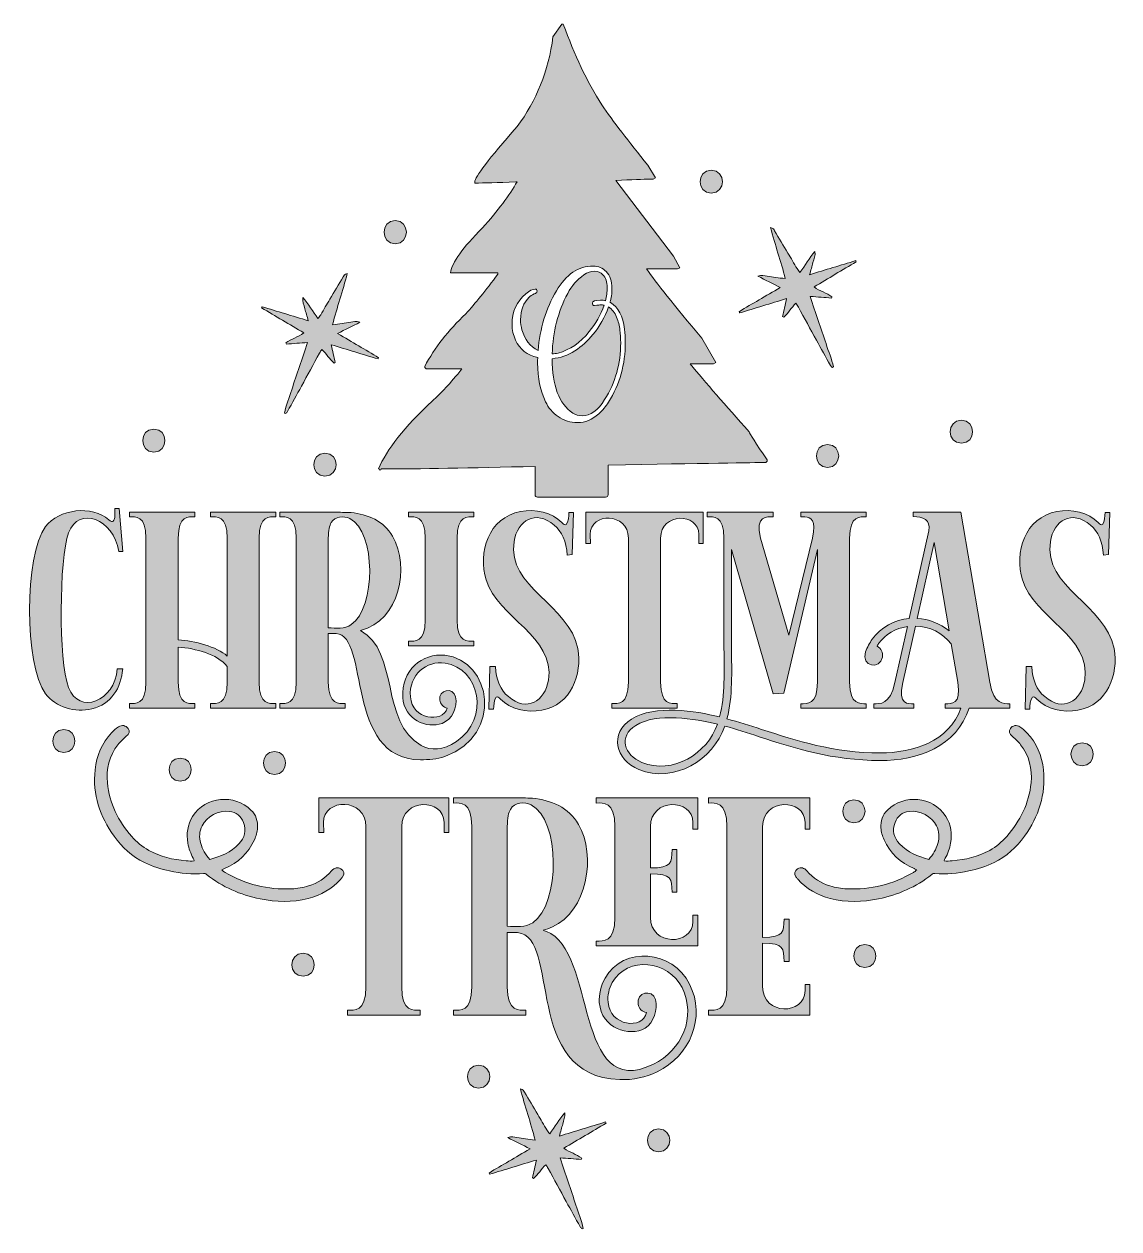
# Model space of a CAD drawing. Header units: inches. Extents: x 103 to 975, y -1020 to -60.
import ezdxf

# ---------------------------------------------------------------- set-up
doc = ezdxf.new("R2010")
doc.units = ezdxf.units.IN
doc.header["$MEASUREMENT"] = 0
doc.layers.add('Layer 1', color=7, linetype='Continuous')

# ---------------------------------------------------------------- blocks, each defined once
blk = doc.blocks.new('block 2')
at = {"layer": 'Layer 1', "true_color": 0x71020c}
h = blk.add_hatch(color=16, dxfattribs=at)
h.dxf.hatch_style = 2
edge = h.paths.add_edge_path()
edge.add_spline(control_points=[(428.61, -360.29), (406.3, -380.9), (392, -398.95), (385.7, -414.44), (386.38, -414.44), (386.72, -414.78), (386.72, -415.46), (387.4, -415.46), (387.75, -415.12), (387.75, -414.44), (417.88, -414.44), (458.75, -413.76), (510.34, -412.4), (510.34, -412.4), (510.34, -434.87), (510.34, -434.87), (510.34, -436.24), (511.02, -436.91), (512.38, -436.91), (512.38, -436.91), (566.53, -436.91), (566.53, -436.91), (567.89, -436.91), (568.57, -436.24), (568.57, -434.87), (568.57, -434.87), (568.57, -411.37), (568.57, -411.37), (644.34, -410.01), (685.89, -409.33), (693.21, -409.33), (694.57, -409.33), (695.25, -408.65), (695.25, -407.29), (686.06, -393.84), (681.29, -386.34), (680.95, -384.81), (661.88, -363.7), (646.22, -345.65), (633.96, -330.66), (633.96, -330.66), (652.35, -330.66), (652.35, -330.66), (652.35, -330.66), (654.39, -329.64), (654.39, -329.64), (654.39, -329.64), (643.15, -310.23), (643.15, -310.23), (621.02, -284.02), (606.37, -265.62), (599.22, -255.06), (599.22, -255.06), (623.74, -255.06), (623.74, -255.06), (623.74, -255.06), (625.78, -254.04), (625.78, -254.04), (625.78, -254.04), (620.68, -244.85), (620.68, -244.85), (620.68, -244.85), (574.7, -184.57), (574.7, -184.57), (587.3, -183.89), (596.5, -183.55), (602.29, -183.55), (602.29, -183.55), (604.33, -183.55), (604.33, -183.55), (604.33, -183.55), (606.37, -182.53), (606.37, -182.53), (606.37, -182.53), (600.24, -172.31), (600.24, -172.31), (584.75, -153.41), (572.49, -137.41), (563.47, -124.3), (551.88, -105.91), (541.67, -84.45), (532.82, -59.93), (532.82, -59.93), (531.79, -59.93), (531.79, -59.93), (531.79, -59.93), (524.64, -70.15), (524.64, -70.15), (521.07, -97.06), (511.53, -120.89), (496.04, -141.67), (473.56, -167.2), (462.32, -181.85), (462.32, -185.6), (462.32, -185.6), (462.32, -186.62), (462.32, -186.62), (469.48, -186.62), (480.37, -186.28), (495.02, -185.6), (495.02, -185.6), (496.04, -185.6), (496.04, -185.6), (490.07, -196.32), (480.88, -208.58), (468.45, -222.37), (452.79, -237.87), (444.27, -249.79), (442.91, -258.13), (442.91, -258.13), (480.71, -258.13), (480.71, -258.13), (480.71, -258.13), (480.71, -259.15), (480.71, -259.15), (471.17, -272.09), (462.66, -282.65), (455.17, -290.82), (441.21, -303.93), (430.31, -317.89), (422.48, -332.71), (422.48, -334.07), (423.16, -334.75), (424.52, -334.75), (424.52, -334.75), (452.11, -334.75), (452.11, -334.75), (442.91, -345.99), (435.08, -354.51), (428.61, -360.29)], knot_values=[0, 0, 0, 0, 1, 1, 1, 2, 2, 2, 3, 3, 3, 4, 4, 4, 5, 5, 5, 6, 6, 6, 7, 7, 7, 8, 8, 8, 9, 9, 9, 10, 10, 10, 11, 11, 11, 12, 12, 12, 13, 13, 13, 14, 14, 14, 15, 15, 15, 16, 16, 16, 17, 17, 17, 18, 18, 18, 19, 19, 19, 20, 20, 20, 21, 21, 21, 22, 22, 22, 23, 23, 23, 24, 24, 24, 25, 25, 25, 26, 26, 26, 27, 27, 27, 28, 28, 28, 29, 29, 29, 30, 30, 30, 31, 31, 31, 32, 32, 32, 33, 33, 33, 34, 34, 34, 35, 35, 35, 36, 36, 36, 37, 37, 37, 38, 38, 38, 39, 39, 39, 40, 40, 40, 41, 41, 41, 42, 42, 42, 43, 43, 43, 43], degree=3, periodic=1)
edge = h.paths.add_edge_path()
edge.add_spline(control_points=[(502.88, -274.97), (505.84, -272.38), (508.36, -271.09), (510.46, -271.09), (511.45, -271.09), (511.94, -271.61), (511.94, -272.66), (511.94, -273.58), (511.54, -274.2), (510.74, -274.51), (509.08, -275.13), (507.53, -275.96), (506.11, -277.01), (506.05, -277.19), (505.93, -277.38), (505.74, -277.56), (501.12, -282), (498.8, -287.98), (498.8, -295.51), (498.8, -298.28), (499.18, -300.97), (499.92, -303.56), (502.01, -311.27), (506.3, -316.79), (512.77, -320.12), (514.19, -302.6), (519.03, -286.75), (527.3, -272.57), (535.01, -259.37), (544.81, -252.77), (556.72, -252.77), (560.79, -252.77), (564.21, -254.25), (566.99, -257.21), (570.07, -260.42), (571.61, -264.83), (571.61, -270.44), (571.61, -274.63), (571.06, -278.36), (569.95, -281.63), (569.95, -281.63), (570.32, -281.82), (570.32, -281.82), (576.61, -285.64), (580.4, -292.7), (581.7, -303), (582.07, -306.46), (582.25, -309.91), (582.25, -313.36), (582.25, -331.13), (577.81, -347.07), (568.93, -361.19), (566.77, -364.65), (564.15, -367.76), (561.07, -370.54), (555.95, -375.16), (550.3, -377.48), (544.14, -377.48), (538.52, -377.48), (533.37, -375.87), (528.69, -372.67), (524.31, -369.65), (520.98, -365.73), (518.69, -360.92), (514.5, -352.34), (512.4, -342.01), (512.4, -329.92), (512.4, -328.07), (512.43, -326.69), (512.5, -325.76), (504.11, -323.91), (498.22, -319.26), (494.83, -311.79), (492.98, -307.78), (492.05, -303.59), (492.05, -299.21), (492.05, -289.16), (495.66, -281.08), (502.88, -274.97)], knot_values=[0, 0, 0, 0, 1, 1, 1, 2, 2, 2, 3, 3, 3, 4, 4, 4, 5, 5, 5, 6, 6, 6, 7, 7, 7, 8, 8, 8, 9, 9, 9, 10, 10, 10, 11, 11, 11, 12, 12, 12, 13, 13, 13, 14, 14, 14, 15, 15, 15, 16, 16, 16, 17, 17, 17, 18, 18, 18, 19, 19, 19, 20, 20, 20, 21, 21, 21, 22, 22, 22, 23, 23, 23, 24, 24, 24, 25, 25, 25, 26, 26, 26, 26], degree=3, periodic=1)
h = blk.add_hatch(color=16, dxfattribs=at)
h.dxf.hatch_style = 2
edge = h.paths.add_edge_path()
edge.add_spline(control_points=[(650.68, -194.73), (662.49, -194.73), (662.51, -176.38), (650.68, -176.38), (638.87, -176.38), (638.85, -194.73), (650.68, -194.73)], knot_values=[0, 0, 0, 0, 1, 1, 1, 2, 2, 2, 2], degree=3, periodic=1)
h = blk.add_hatch(color=16, dxfattribs=at)
h.dxf.hatch_style = 2
edge = h.paths.add_edge_path()
edge.add_spline(control_points=[(398.97, -234.94), (410.78, -234.94), (410.8, -216.58), (398.97, -216.58), (387.16, -216.58), (387.14, -234.94), (398.97, -234.94)], knot_values=[0, 0, 0, 0, 1, 1, 1, 2, 2, 2, 2], degree=3, periodic=1)
h = blk.add_hatch(color=16, dxfattribs=at)
h.dxf.hatch_style = 2
edge = h.paths.add_edge_path()
edge.add_spline(control_points=[(673.01, -289.28), (673.14, -289.55), (673.28, -289.83), (673.41, -290.1), (685.64, -286.37), (697.87, -282.64), (710.7, -278.72), (709.57, -283.8), (708.55, -288.36), (707.53, -292.91), (707.85, -293.07), (708.17, -293.22), (708.48, -293.38), (712.25, -290.36), (714.41, -285.8), (718.08, -282.43), (718.81, -283.54), (719.53, -284.46), (720.08, -285.48), (724.89, -294.24), (729.65, -303.03), (734.45, -311.8), (738.12, -318.51), (741.81, -325.22), (745.54, -331.91), (745.91, -332.58), (746.61, -333.06), (747.16, -333.62), (747.43, -333.48), (747.7, -333.33), (747.98, -333.19), (746.75, -326.78), (744.01, -320.8), (742.1, -314.59), (740.2, -308.39), (738.01, -302.27), (735.95, -296.12), (733.86, -289.9), (731.76, -283.68), (729.5, -276.97), (735.52, -277.43), (740.98, -277.84), (746.44, -278.26), (746.56, -277.93), (746.67, -277.6), (746.78, -277.27), (742.56, -274.12), (737.23, -272.75), (732.58, -269.34), (744.02, -262.53), (755.1, -255.95), (766.17, -249.36), (766.04, -249.04), (765.9, -248.73), (765.77, -248.41), (753.73, -252.09), (741.68, -255.77), (728.99, -259.65), (730.02, -255.98), (730.92, -253.03), (731.66, -250.03), (732.37, -247.13), (733.81, -244.36), (733.29, -241.08), (728.87, -246.29), (725.46, -252.15), (721.29, -257.82), (720.42, -256.62), (719.69, -255.75), (719.11, -254.79), (716.62, -250.68), (714.19, -246.54), (711.73, -242.41), (708.21, -236.51), (704.72, -230.58), (701.14, -224.71), (700.54, -223.73), (700.12, -222.36), (697.98, -222.04), (701.46, -235.91), (706.17, -248.98), (709.68, -262.8), (706.73, -262.41), (704.42, -262.13), (702.12, -261.81), (699.8, -261.5), (697.5, -261.04), (695.18, -260.87), (693, -260.72), (690.8, -259.56), (687.85, -260.86), (693.94, -263.92), (699.45, -266.68), (705.69, -269.81), (699.65, -273.34), (694.19, -276.46), (688.82, -279.73), (683.56, -282.92), (677.95, -285.59), (673.01, -289.28)], knot_values=[0, 0, 0, 0, 1, 1, 1, 2, 2, 2, 3, 3, 3, 4, 4, 4, 5, 5, 5, 6, 6, 6, 7, 7, 7, 8, 8, 8, 9, 9, 9, 10, 10, 10, 11, 11, 11, 12, 12, 12, 13, 13, 13, 14, 14, 14, 15, 15, 15, 16, 16, 16, 17, 17, 17, 18, 18, 18, 19, 19, 19, 20, 20, 20, 21, 21, 21, 22, 22, 22, 23, 23, 23, 24, 24, 24, 25, 25, 25, 26, 26, 26, 27, 27, 27, 28, 28, 28, 29, 29, 29, 30, 30, 30, 31, 31, 31, 32, 32, 32, 33, 33, 33, 33], degree=3, periodic=1)
h = blk.add_hatch(color=16, dxfattribs=at)
h.dxf.hatch_style = 2
edge = h.paths.add_edge_path()
edge.add_spline(control_points=[(311.93, -313.98), (312.05, -314.31), (312.16, -314.64), (312.27, -314.97), (317.73, -314.55), (323.19, -314.13), (329.21, -313.67), (326.95, -320.39), (324.86, -326.61), (322.77, -332.83), (320.7, -338.98), (318.51, -345.1), (316.61, -351.3), (314.71, -357.51), (311.97, -363.49), (310.74, -369.9), (311.01, -370.04), (311.28, -370.19), (311.56, -370.33), (312.1, -369.77), (312.8, -369.28), (313.17, -368.62), (316.9, -361.93), (320.59, -355.22), (324.27, -348.5), (329.06, -339.73), (333.83, -330.95), (338.63, -322.18), (339.18, -321.17), (339.9, -320.25), (340.64, -319.14), (344.31, -322.5), (346.47, -327.07), (350.23, -330.09), (350.55, -329.93), (350.86, -329.78), (351.18, -329.62), (350.16, -325.06), (349.15, -320.51), (348.01, -315.43), (360.85, -319.35), (373.07, -323.08), (385.3, -326.81), (385.44, -326.54), (385.57, -326.26), (385.7, -325.99), (380.76, -322.3), (375.15, -319.63), (369.9, -316.43), (364.52, -313.17), (359.06, -310.05), (353.03, -306.51), (359.26, -303.39), (364.77, -300.63), (370.86, -297.57), (367.91, -296.27), (365.71, -297.43), (363.54, -297.58), (361.21, -297.75), (358.91, -298.21), (356.59, -298.52), (354.29, -298.83), (351.98, -299.12), (349.04, -299.5), (352.54, -285.69), (357.25, -272.62), (360.73, -258.75), (358.59, -259.07), (358.17, -260.44), (357.58, -261.42), (354, -267.29), (350.5, -273.21), (346.98, -279.12), (344.52, -283.25), (342.09, -287.39), (339.61, -291.5), (339.03, -292.46), (338.3, -293.33), (337.42, -294.53), (333.25, -288.86), (329.84, -282.99), (325.43, -277.79), (324.91, -281.06), (326.34, -283.84), (327.05, -286.74), (327.79, -289.73), (328.7, -292.69), (329.72, -296.36), (317.03, -292.48), (304.99, -288.8), (292.94, -285.12), (292.81, -285.43), (292.67, -285.75), (292.54, -286.07), (303.62, -292.65), (314.69, -299.24), (326.13, -306.04), (321.48, -309.46), (316.15, -310.83), (311.93, -313.98)], knot_values=[0, 0, 0, 0, 1, 1, 1, 2, 2, 2, 3, 3, 3, 4, 4, 4, 5, 5, 5, 6, 6, 6, 7, 7, 7, 8, 8, 8, 9, 9, 9, 10, 10, 10, 11, 11, 11, 12, 12, 12, 13, 13, 13, 14, 14, 14, 15, 15, 15, 16, 16, 16, 17, 17, 17, 18, 18, 18, 19, 19, 19, 20, 20, 20, 21, 21, 21, 22, 22, 22, 23, 23, 23, 24, 24, 24, 25, 25, 25, 26, 26, 26, 27, 27, 27, 28, 28, 28, 29, 29, 29, 30, 30, 30, 31, 31, 31, 32, 32, 32, 33, 33, 33, 33], degree=3, periodic=1)
h = blk.add_hatch(color=16, dxfattribs=at)
h.dxf.hatch_style = 2
edge = h.paths.add_edge_path()
edge.add_spline(control_points=[(553.57, -305.04), (558.63, -298.75), (562.55, -291.72), (565.32, -283.95), (564.46, -283.76), (563.57, -283.67), (562.64, -283.67), (562.14, -283.67), (560.51, -283.85), (557.74, -284.22), (556.57, -284.22), (555.98, -283.61), (555.98, -282.37), (555.98, -280.77), (558.17, -279.97), (562.55, -279.97), (563.84, -279.97), (565.14, -280.09), (566.43, -280.34), (567.36, -277.13), (567.82, -273.58), (567.82, -269.7), (567.82, -265.44), (566.65, -262.11), (564.31, -259.71), (562.52, -257.86), (560.42, -256.93), (558.01, -256.93), (554.87, -256.93), (551.94, -257.89), (549.23, -259.8), (543.73, -263.75), (539.45, -268.65), (536.37, -274.51), (528.66, -289.07), (524.53, -305.16), (523.97, -322.8), (525.57, -322.68), (527.14, -322.43), (528.69, -322.06), (538.06, -319.66), (546.36, -313.98), (553.57, -305.04)], knot_values=[0, 0, 0, 0, 1, 1, 1, 2, 2, 2, 3, 3, 3, 4, 4, 4, 5, 5, 5, 6, 6, 6, 7, 7, 7, 8, 8, 8, 9, 9, 9, 10, 10, 10, 11, 11, 11, 12, 12, 12, 13, 13, 13, 14, 14, 14, 14], degree=3, periodic=1)
h = blk.add_hatch(color=16, dxfattribs=at)
h.dxf.hatch_style = 2
edge = h.paths.add_edge_path()
edge.add_spline(control_points=[(540.44, -369.89), (542.66, -371.37), (545.16, -372.11), (547.93, -372.11), (554.41, -372.11), (560.36, -367.8), (565.79, -359.16), (574.3, -345.59), (578.55, -330.48), (578.55, -313.83), (578.55, -310.44), (578.35, -307.06), (577.95, -303.7), (577.55, -300.34), (576.66, -296.91), (575.27, -293.43), (573.88, -289.94), (571.74, -287.24), (568.84, -285.33), (565.94, -293.47), (561.81, -300.81), (556.44, -307.35), (552.37, -312.41), (547.58, -316.73), (542.05, -320.3), (536.53, -323.88), (530.51, -325.98), (523.97, -326.59), (523.97, -348), (529.46, -362.43), (540.44, -369.89)], knot_values=[0, 0, 0, 0, 1, 1, 1, 2, 2, 2, 3, 3, 3, 4, 4, 4, 5, 5, 5, 6, 6, 6, 7, 7, 7, 8, 8, 8, 9, 9, 9, 10, 10, 10, 10], degree=3, periodic=1)
h = blk.add_hatch(color=16, dxfattribs=at)
h.dxf.hatch_style = 2
edge = h.paths.add_edge_path()
edge.add_spline(control_points=[(206.69, -401), (218.5, -401), (218.52, -382.64), (206.69, -382.64), (194.88, -382.64), (194.86, -401), (206.69, -401)], knot_values=[0, 0, 0, 0, 1, 1, 1, 2, 2, 2, 2], degree=3, periodic=1)
h = blk.add_hatch(color=16, dxfattribs=at)
h.dxf.hatch_style = 2
edge = h.paths.add_edge_path()
edge.add_spline(control_points=[(849.95, -394.01), (861.76, -394.01), (861.78, -375.65), (849.95, -375.65), (838.14, -375.65), (838.12, -394.01), (849.95, -394.01)], knot_values=[0, 0, 0, 0, 1, 1, 1, 2, 2, 2, 2], degree=3, periodic=1)
h = blk.add_hatch(color=16, dxfattribs=at)
h.dxf.hatch_style = 2
edge = h.paths.add_edge_path()
edge.add_spline(control_points=[(343.03, -401.87), (331.22, -401.87), (331.2, -420.23), (343.03, -420.23), (354.84, -420.23), (354.86, -401.87), (343.03, -401.87)], knot_values=[0, 0, 0, 0, 1, 1, 1, 2, 2, 2, 2], degree=3, periodic=1)
h = blk.add_hatch(color=16, dxfattribs=at)
h.dxf.hatch_style = 2
edge = h.paths.add_edge_path()
edge.add_spline(control_points=[(743.32, -413.23), (755.13, -413.23), (755.15, -394.88), (743.32, -394.88), (731.51, -394.88), (731.49, -413.23), (743.32, -413.23)], knot_values=[0, 0, 0, 0, 1, 1, 1, 2, 2, 2, 2], degree=3, periodic=1)
h = blk.add_hatch(color=16, dxfattribs=at)
h.dxf.hatch_style = 2
edge = h.paths.add_edge_path()
edge.add_spline(control_points=[(181.91, -573.69), (181.91, -573.69), (177.59, -573.69), (177.59, -573.69), (175.43, -599.79), (147.17, -610.8), (138.76, -588.58), (130.78, -567.22), (131.21, -486.32), (138.76, -465.4), (147.17, -443.61), (174.35, -453.96), (178.88, -480.28), (178.88, -480.28), (181.91, -480.28), (181.91, -480.28), (181.91, -480.28), (179.1, -445.98), (179.1, -445.98), (179.1, -445.98), (175.65, -445.98), (175.65, -445.98), (175.65, -448.14), (176.29, -454.61), (174.35, -456.12), (173.71, -456.55), (172.41, -456.55), (170.9, -455.04), (157.74, -442.96), (130.78, -446.41), (120.42, -460.44), (103.38, -482.87), (103.38, -571.1), (120.42, -593.54), (128.41, -604.32), (144.15, -608.86), (157.31, -605.62), (172.84, -601.95), (180.61, -589.01), (181.91, -573.69)], knot_values=[0, 0, 0, 0, 1, 1, 1, 2, 2, 2, 3, 3, 3, 4, 4, 4, 5, 5, 5, 6, 6, 6, 7, 7, 7, 8, 8, 8, 9, 9, 9, 10, 10, 10, 11, 11, 11, 12, 12, 12, 13, 13, 13, 13], degree=3, periodic=1)
h = blk.add_hatch(color=16, dxfattribs=at)
h.dxf.hatch_style = 2
edge = h.paths.add_edge_path()
edge.add_spline(control_points=[(239.29, -601.3), (234.54, -601.3), (226.13, -602.81), (226.13, -584.48), (226.13, -584.48), (226.13, -556.43), (226.13, -556.43), (240.15, -557.51), (256.76, -561.83), (265.18, -571.75), (265.18, -571.75), (265.18, -584.48), (265.18, -584.48), (265.18, -602.81), (256.55, -601.3), (251.8, -601.3), (251.8, -601.3), (251.8, -604.97), (251.8, -604.97), (269.28, -604.97), (286.54, -604.97), (303.79, -604.97), (303.79, -604.97), (303.79, -601.3), (303.79, -601.3), (299.05, -601.3), (290.63, -602.81), (290.63, -584.48), (290.63, -546.08), (290.63, -507.89), (290.63, -469.5), (290.63, -451.16), (299.05, -452.67), (303.79, -452.67), (303.79, -452.67), (303.79, -449), (303.79, -449), (286.54, -449), (269.28, -449), (251.8, -449), (251.8, -449), (251.8, -452.67), (251.8, -452.67), (256.55, -452.67), (265.18, -451.16), (265.18, -469.5), (265.18, -469.5), (265.18, -563.55), (265.18, -563.55), (256.55, -556), (239.29, -551.47), (226.13, -550.61), (226.13, -550.61), (226.13, -469.5), (226.13, -469.5), (226.13, -451.16), (234.54, -452.67), (239.29, -452.67), (239.29, -452.67), (239.29, -449), (239.29, -449), (222.03, -449), (204.56, -449), (187.3, -449), (187.3, -449), (187.3, -452.67), (187.3, -452.67), (192.05, -452.67), (200.46, -451.16), (200.46, -469.5), (200.46, -507.89), (200.46, -546.08), (200.46, -584.48), (200.46, -602.81), (192.05, -601.3), (187.3, -601.3), (187.3, -601.3), (187.3, -604.97), (187.3, -604.97), (204.56, -604.97), (222.03, -604.97), (239.29, -604.97), (239.29, -604.97), (239.29, -601.3), (239.29, -601.3)], knot_values=[0, 0, 0, 0, 1, 1, 1, 2, 2, 2, 3, 3, 3, 4, 4, 4, 5, 5, 5, 6, 6, 6, 7, 7, 7, 8, 8, 8, 9, 9, 9, 10, 10, 10, 11, 11, 11, 12, 12, 12, 13, 13, 13, 14, 14, 14, 15, 15, 15, 16, 16, 16, 17, 17, 17, 18, 18, 18, 19, 19, 19, 20, 20, 20, 21, 21, 21, 22, 22, 22, 23, 23, 23, 24, 24, 24, 25, 25, 25, 26, 26, 26, 27, 27, 27, 28, 28, 28, 28], degree=3, periodic=1)
h = blk.add_hatch(color=16, dxfattribs=at)
h.dxf.hatch_style = 2
edge = h.paths.add_edge_path()
edge.add_spline(control_points=[(351.9, -545.65), (378.87, -547.16), (358.59, -645.74), (418.99, -646.18), (425.68, -646.18), (432.15, -645.74), (438.41, -643.59), (485.65, -626.11), (475.73, -567), (438.41, -562.9), (420.72, -560.96), (403.46, -574.98), (404.97, -596.56), (406.26, -614.46), (424.17, -621.58), (436.25, -617.27), (444.23, -614.25), (448.98, -604.32), (447.04, -596.13), (445.09, -587.93), (433.23, -590.3), (434.52, -598.72), (434.96, -601.73), (437.11, -604.54), (440.35, -604.97), (436.68, -617.27), (412.52, -614.25), (411.01, -596.13), (409.72, -578.22), (424.17, -567), (438.62, -569.16), (466.02, -573.47), (474.86, -612.95), (447.68, -631.72), (436.9, -639.05), (427.41, -639.05), (419.64, -634.74), (386.85, -616.84), (402.38, -559.67), (371.32, -543.28), (402.16, -535.29), (411.01, -492.79), (396.77, -467.99), (389.87, -455.9), (376.93, -450.51), (363.77, -449.22), (359.23, -449), (354.71, -449), (350.18, -449), (350.18, -449), (307.03, -449), (307.03, -449), (307.03, -449), (307.03, -452.67), (307.03, -452.67), (311.78, -452.67), (320.19, -451.16), (320.19, -469.5), (320.19, -469.5), (320.19, -584.48), (320.19, -584.48), (320.19, -602.81), (311.78, -601.3), (307.03, -601.3), (307.03, -601.3), (307.03, -604.97), (307.03, -604.97), (307.03, -604.97), (359.02, -604.97), (359.02, -604.97), (359.02, -604.97), (359.02, -601.3), (359.02, -601.3), (354.28, -601.3), (345.65, -602.81), (345.65, -584.48), (345.65, -584.48), (345.65, -545.65), (345.65, -545.65), (345.65, -545.65), (351.9, -545.65), (351.9, -545.65)], knot_values=[0, 0, 0, 0, 1, 1, 1, 2, 2, 2, 3, 3, 3, 4, 4, 4, 5, 5, 5, 6, 6, 6, 7, 7, 7, 8, 8, 8, 9, 9, 9, 10, 10, 10, 11, 11, 11, 12, 12, 12, 13, 13, 13, 14, 14, 14, 15, 15, 15, 16, 16, 16, 17, 17, 17, 18, 18, 18, 19, 19, 19, 20, 20, 20, 21, 21, 21, 22, 22, 22, 23, 23, 23, 24, 24, 24, 25, 25, 25, 26, 26, 26, 27, 27, 27, 27], degree=3, periodic=1)
edge = h.paths.add_edge_path()
edge.add_spline(control_points=[(345.65, -469.5), (345.65, -463.46), (346.72, -459.57), (348.02, -457.2), (350.82, -452.02), (358.16, -451.59), (362.69, -453.96), (383.83, -464.53), (383.61, -524.94), (363.98, -538.53), (358.59, -542.19), (351.9, -541.12), (345.65, -541.12), (345.65, -541.12), (345.65, -469.5), (345.65, -469.5)], knot_values=[0, 0, 0, 0, 1, 1, 1, 2, 2, 2, 3, 3, 3, 4, 4, 4, 5, 5, 5, 5], degree=3, periodic=1)
h = blk.add_hatch(color=16, dxfattribs=at)
h.dxf.hatch_style = 2
edge = h.paths.add_edge_path()
edge.add_spline(control_points=[(409.5, -551.69), (409.5, -551.69), (409.5, -555.36), (409.5, -555.36), (409.5, -555.36), (461.71, -555.36), (461.71, -555.36), (461.71, -555.36), (461.71, -551.69), (461.71, -551.69), (456.75, -551.69), (448.33, -553.2), (448.33, -534.86), (448.33, -534.86), (448.33, -469.5), (448.33, -469.5), (448.33, -451.16), (456.75, -452.67), (461.71, -452.67), (461.71, -452.67), (461.71, -449), (461.71, -449), (461.71, -449), (409.5, -449), (409.5, -449), (409.5, -449), (409.5, -452.67), (409.5, -452.67), (414.46, -452.67), (422.87, -451.16), (422.87, -469.5), (422.87, -469.5), (422.87, -534.86), (422.87, -534.86), (422.87, -553.2), (414.46, -551.69), (409.5, -551.69)], knot_values=[0, 0, 0, 0, 1, 1, 1, 2, 2, 2, 3, 3, 3, 4, 4, 4, 5, 5, 5, 6, 6, 6, 7, 7, 7, 8, 8, 8, 9, 9, 9, 10, 10, 10, 11, 11, 11, 12, 12, 12, 12], degree=3, periodic=1)
h = blk.add_hatch(color=16, dxfattribs=at)
h.dxf.hatch_style = 2
edge = h.paths.add_edge_path()
edge.add_spline(control_points=[(489.11, -595.91), (482.85, -590.73), (479.4, -582.75), (478.76, -571.75), (478.76, -571.75), (474.44, -571.75), (474.44, -571.75), (474.44, -571.75), (473.58, -605.83), (473.58, -605.83), (473.58, -605.83), (477.24, -605.83), (477.24, -605.83), (477.46, -603.68), (477.46, -597.64), (479.4, -596.34), (480.27, -595.91), (481.34, -596.13), (482.85, -597.85), (490.4, -606.05), (503.78, -608.86), (515.64, -606.7), (539.16, -602.38), (548.22, -578.22), (544.34, -557.51), (537.86, -522.78), (487.81, -508.76), (493.64, -472.3), (496.23, -455.47), (510.9, -446.63), (525.57, -459.14), (531.61, -464.32), (535.27, -472.08), (535.92, -483.09), (535.92, -483.09), (540.02, -482.65), (540.02, -482.65), (540.02, -482.65), (540.88, -449.22), (540.88, -449.22), (540.88, -449.22), (537.22, -449.22), (537.22, -449.22), (537.22, -451.37), (537, -457.42), (535.06, -458.71), (534.2, -459.14), (533.12, -458.93), (531.61, -457.2), (524.06, -449), (510.68, -446.2), (498.82, -448.35), (473.15, -453.1), (464.73, -481.36), (471.42, -502.93), (480.91, -533.14), (526.43, -548.02), (521.04, -582.75), (518.23, -599.58), (503.78, -608.42), (489.11, -595.91)], knot_values=[0, 0, 0, 0, 1, 1, 1, 2, 2, 2, 3, 3, 3, 4, 4, 4, 5, 5, 5, 6, 6, 6, 7, 7, 7, 8, 8, 8, 9, 9, 9, 10, 10, 10, 11, 11, 11, 12, 12, 12, 13, 13, 13, 14, 14, 14, 15, 15, 15, 16, 16, 16, 17, 17, 17, 18, 18, 18, 19, 19, 19, 20, 20, 20, 20], degree=3, periodic=1)
h = blk.add_hatch(color=16, dxfattribs=at)
h.dxf.hatch_style = 2
edge = h.paths.add_edge_path()
edge.add_spline(control_points=[(644.22, -473.81), (644.22, -473.81), (644.22, -463.89), (644.22, -463.89), (644.22, -463.89), (644.22, -449), (644.22, -449), (644.22, -449), (550.81, -449), (550.81, -449), (550.81, -449), (550.81, -463.89), (550.81, -463.89), (550.81, -463.89), (550.81, -473.81), (550.81, -473.81), (550.81, -473.81), (554.48, -473.81), (554.48, -473.81), (554.48, -473.81), (554.27, -466.69), (554.27, -466.69), (554.27, -448.79), (584.68, -449), (584.68, -469.5), (584.68, -507.89), (584.68, -546.08), (584.68, -584.48), (584.68, -602.81), (576.27, -601.3), (571.52, -601.3), (571.52, -601.3), (571.52, -604.97), (571.52, -604.97), (588.78, -604.97), (606.26, -604.97), (623.51, -604.97), (623.51, -604.97), (623.51, -601.3), (623.51, -601.3), (618.77, -601.3), (610.35, -602.81), (610.35, -584.48), (610.35, -546.08), (610.35, -507.89), (610.35, -469.5), (610.35, -449), (640.77, -449), (640.77, -466.69), (640.77, -469.5), (640.77, -473.38), (640.77, -473.81), (640.77, -473.81), (644.22, -473.81), (644.22, -473.81)], knot_values=[0, 0, 0, 0, 1, 1, 1, 2, 2, 2, 3, 3, 3, 4, 4, 4, 5, 5, 5, 6, 6, 6, 7, 7, 7, 8, 8, 8, 9, 9, 9, 10, 10, 10, 11, 11, 11, 12, 12, 12, 13, 13, 13, 14, 14, 14, 15, 15, 15, 16, 16, 16, 17, 17, 17, 18, 18, 18, 18], degree=3, periodic=1)
h = blk.add_hatch(color=16, dxfattribs=at)
h.dxf.hatch_style = 2
edge = h.paths.add_edge_path()
edge.add_spline(control_points=[(688.88, -627.84), (716.71, -636.9), (747.34, -646.82), (785.31, -646.82), (815.08, -646.82), (846.36, -635.82), (856.07, -604.97), (856.07, -604.97), (888.64, -604.97), (888.64, -604.97), (888.64, -604.97), (888.64, -601.52), (888.64, -601.52), (883.89, -601.52), (875.48, -602.81), (872.68, -584.48), (872.68, -584.48), (849.59, -449), (849.59, -449), (836.87, -449), (824.35, -449), (811.63, -449), (811.63, -449), (811.63, -452.45), (811.63, -452.45), (818.96, -452.45), (825.86, -454.83), (823.92, -463.67), (823.92, -463.67), (808.39, -533.57), (808.39, -533.57), (796.53, -534.64), (785.74, -540.68), (778.84, -550.18), (777.11, -552.98), (774.74, -556.65), (773.66, -560.1), (769.78, -572.18), (785.52, -574.55), (787.03, -564.41), (787.46, -560.96), (786.17, -557.3), (782.72, -555.79), (782.72, -555.36), (783.37, -554.49), (784.01, -553.63), (789.41, -546.08), (797.6, -541.33), (806.88, -540.04), (806.88, -540.04), (796.96, -584.69), (796.96, -584.69), (793.07, -602.81), (784.88, -601.52), (780.13, -601.52), (780.13, -601.52), (780.13, -604.97), (780.13, -604.97), (790.7, -604.97), (801.49, -604.97), (812.06, -604.97), (812.06, -604.97), (812.06, -601.52), (812.06, -601.52), (807.31, -601.52), (799.33, -602.81), (803.21, -584.69), (803.21, -584.69), (813.35, -539.61), (813.35, -539.61), (824.57, -539.82), (834.92, -545.22), (841.83, -553.85), (841.83, -553.85), (847, -584.48), (847, -584.48), (850.03, -602.81), (841.83, -601.52), (837.08, -601.52), (837.08, -601.52), (837.08, -604.97), (837.08, -604.97), (837.08, -604.97), (849.59, -604.97), (849.59, -604.97), (840.1, -631.94), (811.41, -640.57), (785.31, -640.78), (748.42, -640.78), (718.22, -630.86), (690.82, -622.01), (681.33, -618.99), (672.27, -615.97), (663.21, -613.6), (667.95, -595.69), (666.87, -575.42), (666.87, -557.08), (666.87, -557.08), (666.87, -478.77), (666.87, -478.77), (666.87, -478.77), (700.1, -593.54), (700.1, -593.54), (700.1, -593.54), (708.51, -593.11), (708.51, -593.11), (708.51, -593.11), (735.26, -478.56), (735.26, -478.56), (735.26, -478.56), (735.26, -584.48), (735.26, -584.48), (735.26, -602.81), (726.85, -601.52), (722.1, -601.52), (722.1, -601.52), (722.1, -604.97), (722.1, -604.97), (739.36, -604.97), (756.83, -604.97), (774.09, -604.97), (774.09, -604.97), (774.09, -601.52), (774.09, -601.52), (769.34, -601.52), (760.93, -602.81), (760.93, -584.48), (760.93, -546.29), (760.93, -507.89), (760.93, -469.5), (760.93, -451.16), (769.34, -452.67), (774.09, -452.67), (774.09, -452.67), (774.09, -449), (774.09, -449), (756.83, -449), (739.36, -449), (722.1, -449), (722.1, -449), (722.1, -452.67), (722.1, -452.67), (723.18, -452.67), (724.26, -452.67), (725.34, -452.67), (729.87, -452.89), (734.61, -455.04), (731.38, -469.5), (731.38, -469.5), (712.61, -546.94), (712.61, -546.94), (712.61, -546.94), (689.96, -469.5), (689.96, -469.5), (685.21, -451.16), (695.35, -452.67), (700.1, -452.67), (700.1, -452.67), (700.1, -449), (700.1, -449), (682.62, -449), (665.15, -449), (647.46, -449), (647.46, -449), (647.46, -452.67), (647.46, -452.67), (652.21, -452.67), (660.84, -451.16), (660.84, -469.5), (660.84, -469.5), (660.84, -557.51), (660.84, -557.51), (660.84, -575.42), (661.91, -594.62), (657.38, -612.09), (637.75, -607.13), (605.82, -602.17), (587.27, -613.82), (569.15, -625.03), (574.33, -646.18), (593.1, -653.94), (621.14, -665.37), (652.21, -646.39), (661.48, -619.43), (670.54, -621.8), (679.6, -624.82), (688.88, -627.84)], knot_values=[0, 0, 0, 0, 1, 1, 1, 2, 2, 2, 3, 3, 3, 4, 4, 4, 5, 5, 5, 6, 6, 6, 7, 7, 7, 8, 8, 8, 9, 9, 9, 10, 10, 10, 11, 11, 11, 12, 12, 12, 13, 13, 13, 14, 14, 14, 15, 15, 15, 16, 16, 16, 17, 17, 17, 18, 18, 18, 19, 19, 19, 20, 20, 20, 21, 21, 21, 22, 22, 22, 23, 23, 23, 24, 24, 24, 25, 25, 25, 26, 26, 26, 27, 27, 27, 28, 28, 28, 29, 29, 29, 30, 30, 30, 31, 31, 31, 32, 32, 32, 33, 33, 33, 34, 34, 34, 35, 35, 35, 36, 36, 36, 37, 37, 37, 38, 38, 38, 39, 39, 39, 40, 40, 40, 41, 41, 41, 42, 42, 42, 43, 43, 43, 44, 44, 44, 45, 45, 45, 46, 46, 46, 47, 47, 47, 48, 48, 48, 49, 49, 49, 50, 50, 50, 51, 51, 51, 52, 52, 52, 53, 53, 53, 54, 54, 54, 55, 55, 55, 56, 56, 56, 57, 57, 57, 58, 58, 58, 59, 59, 59, 60, 60, 60, 61, 61, 61, 62, 62, 62, 62], degree=3, periodic=1)
edge = h.paths.add_edge_path()
edge.add_spline(control_points=[(814.65, -533.57), (814.65, -533.57), (828.24, -472.95), (828.24, -472.95), (828.24, -472.95), (840.1, -543.49), (840.1, -543.49), (832.77, -537.45), (823.92, -534), (814.65, -533.57)], knot_values=[0, 0, 0, 0, 1, 1, 1, 2, 2, 2, 3, 3, 3, 3], degree=3, periodic=1)
edge = h.paths.add_edge_path()
edge.add_spline(control_points=[(595.47, -648.33), (581.23, -642.51), (576.49, -627.62), (590.51, -618.78), (607.34, -608.42), (637.75, -613.6), (655.66, -617.91), (647.46, -641.21), (620.06, -658.47), (595.47, -648.33)], knot_values=[0, 0, 0, 0, 1, 1, 1, 2, 2, 2, 3, 3, 3, 3], degree=3, periodic=1)
h = blk.add_hatch(color=16, dxfattribs=at)
h.dxf.hatch_style = 2
edge = h.paths.add_edge_path()
edge.add_spline(control_points=[(971.49, -557.51), (965.02, -522.78), (914.97, -508.76), (920.79, -472.3), (923.38, -455.47), (938.05, -446.63), (952.72, -459.14), (958.76, -464.32), (962.43, -472.08), (963.08, -483.09), (963.08, -483.09), (967.18, -482.65), (967.18, -482.65), (967.18, -482.65), (968.04, -449.22), (968.04, -449.22), (968.04, -449.22), (964.37, -449.22), (964.37, -449.22), (964.37, -451.37), (964.15, -457.42), (962.21, -458.71), (961.35, -459.14), (960.27, -458.93), (958.76, -457.2), (951.21, -449), (937.84, -446.2), (925.97, -448.35), (900.3, -453.1), (891.89, -481.36), (898.57, -502.93), (908.07, -533.14), (953.58, -548.02), (948.19, -582.75), (945.39, -599.58), (930.93, -608.42), (916.26, -595.91), (910.01, -590.73), (906.55, -582.75), (905.91, -571.75), (905.91, -571.75), (901.6, -571.75), (901.6, -571.75), (901.6, -571.75), (900.73, -605.83), (900.73, -605.83), (900.73, -605.83), (904.4, -605.83), (904.4, -605.83), (904.61, -603.68), (904.61, -597.64), (906.55, -596.34), (907.42, -595.91), (908.5, -596.13), (910.01, -597.85), (917.56, -606.05), (930.93, -608.86), (942.8, -606.7), (966.31, -602.38), (975.37, -578.22), (971.49, -557.51)], knot_values=[0, 0, 0, 0, 1, 1, 1, 2, 2, 2, 3, 3, 3, 4, 4, 4, 5, 5, 5, 6, 6, 6, 7, 7, 7, 8, 8, 8, 9, 9, 9, 10, 10, 10, 11, 11, 11, 12, 12, 12, 13, 13, 13, 14, 14, 14, 15, 15, 15, 16, 16, 16, 17, 17, 17, 18, 18, 18, 19, 19, 19, 20, 20, 20, 20], degree=3, periodic=1)
h = blk.add_hatch(color=16, dxfattribs=at)
h.dxf.hatch_style = 2
edge = h.paths.add_edge_path()
edge.add_spline(control_points=[(135.02, -622.12), (123.21, -622.12), (123.19, -640.47), (135.02, -640.47), (146.83, -640.47), (146.85, -622.12), (135.02, -622.12)], knot_values=[0, 0, 0, 0, 1, 1, 1, 2, 2, 2, 2], degree=3, periodic=1)
h = blk.add_hatch(color=16, dxfattribs=at)
h.dxf.hatch_style = 2
edge = h.paths.add_edge_path()
edge.add_spline(control_points=[(355.66, -733.11), (353.16, -731.65), (350.38, -732.19), (348.26, -734.75), (343.35, -740.67), (337.11, -744.43), (329.9, -746.68), (325.49, -748.06), (320.97, -748.87), (316.36, -749.08), (297.45, -749.92), (279.79, -745.63), (263.47, -735.95), (262.6, -735.43), (261.66, -734.96), (260.81, -733.82), (261.7, -733.46), (262.34, -733.21), (262.98, -732.95), (273.99, -728.5), (281.82, -720.64), (286.87, -709.89), (288.25, -706.94), (289.1, -703.8), (289.31, -700.52), (289.67, -694.97), (288.08, -690.08), (284.09, -686.24), (270.93, -673.57), (248.1, -674.93), (237.62, -691.44), (233.48, -697.97), (232.52, -705.14), (233.83, -712.66), (234.58, -716.93), (236.06, -720.93), (238.08, -724.73), (238.4, -725.32), (238.93, -725.84), (238.86, -726.74), (236.73, -727.1), (234.59, -726.8), (232.47, -726.66), (221.99, -725.93), (211.94, -723.61), (202.69, -718.41), (197.5, -715.49), (192.99, -711.73), (189.07, -707.24), (178.39, -695), (171.32, -681.02), (169.74, -664.56), (168.68, -653.43), (171.07, -643.13), (178.09, -634.17), (179.98, -631.75), (182.17, -629.63), (184.53, -627.68), (187.32, -625.38), (187.81, -623.44), (186.23, -621.22), (184.51, -618.81), (181.18, -618.21), (178.59, -619.94), (176.55, -621.29), (174.71, -622.89), (173.03, -624.69), (165.31, -633), (161.04, -642.95), (159.89, -654.16), (157.87, -673.86), (163.72, -691.35), (174.98, -707.14), (181.34, -716.06), (189.3, -723.22), (199.16, -728.04), (205.58, -731.17), (212.37, -733.26), (219.31, -734.81), (228.22, -736.79), (237.24, -737.66), (246.38, -736.79), (247.31, -736.7), (248.02, -736.95), (248.74, -737.54), (261.26, -747.74), (275.68, -753.79), (291.32, -757.02), (304.08, -759.67), (316.9, -760.09), (329.68, -756.77), (339.75, -754.15), (348.52, -749.27), (355.52, -741.34), (356.04, -740.75), (356.55, -740.15), (357, -739.51), (358.79, -737.01), (358.28, -734.64), (355.66, -733.11)], knot_values=[0, 0, 0, 0, 1, 1, 1, 2, 2, 2, 3, 3, 3, 4, 4, 4, 5, 5, 5, 6, 6, 6, 7, 7, 7, 8, 8, 8, 9, 9, 9, 10, 10, 10, 11, 11, 11, 12, 12, 12, 13, 13, 13, 14, 14, 14, 15, 15, 15, 16, 16, 16, 17, 17, 17, 18, 18, 18, 19, 19, 19, 20, 20, 20, 21, 21, 21, 22, 22, 22, 23, 23, 23, 24, 24, 24, 25, 25, 25, 26, 26, 26, 27, 27, 27, 28, 28, 28, 29, 29, 29, 30, 30, 30, 31, 31, 31, 32, 32, 32, 33, 33, 33, 33], degree=3, periodic=1)
edge = h.paths.add_edge_path()
edge.add_spline(control_points=[(244.01, -712.85), (242.72, -708.05), (242.91, -703.31), (245.12, -698.79), (248.76, -691.34), (258.47, -686.31), (266.87, -687.37), (272.35, -688.06), (276.08, -691.01), (278.11, -696.16), (280.67, -702.68), (279.06, -708.4), (274.42, -713.3), (268.08, -719.99), (259.93, -723.27), (251.27, -725.58), (247.91, -721.74), (245.3, -717.67), (244.01, -712.85)], knot_values=[0, 0, 0, 0, 1, 1, 1, 2, 2, 2, 3, 3, 3, 4, 4, 4, 5, 5, 5, 6, 6, 6, 6], degree=3, periodic=1)
h = blk.add_hatch(color=16, dxfattribs=at)
h.dxf.hatch_style = 2
edge = h.paths.add_edge_path()
edge.add_spline(control_points=[(902.13, -624.69), (900.46, -622.89), (898.61, -621.29), (896.57, -619.94), (893.98, -618.21), (890.66, -618.81), (888.94, -621.22), (887.35, -623.44), (887.84, -625.38), (890.63, -627.68), (892.99, -629.63), (895.18, -631.75), (897.08, -634.17), (904.09, -643.13), (906.48, -653.43), (905.42, -664.56), (903.84, -681.02), (896.77, -695), (886.09, -707.24), (882.17, -711.73), (877.66, -715.49), (872.47, -718.41), (863.22, -723.61), (853.17, -725.93), (842.7, -726.66), (840.57, -726.8), (838.43, -727.1), (836.3, -726.74), (836.23, -725.84), (836.76, -725.32), (837.08, -724.73), (839.1, -720.93), (840.59, -716.93), (841.33, -712.66), (842.64, -705.14), (841.68, -697.97), (837.54, -691.44), (827.06, -674.93), (804.24, -673.57), (791.08, -686.24), (787.08, -690.08), (785.49, -694.97), (785.85, -700.52), (786.06, -703.8), (786.91, -706.94), (788.29, -709.89), (793.35, -720.64), (801.17, -728.5), (812.18, -732.95), (812.82, -733.21), (813.46, -733.46), (814.35, -733.82), (813.5, -734.96), (812.57, -735.43), (811.69, -735.95), (795.37, -745.63), (777.71, -749.92), (758.8, -749.08), (754.2, -748.87), (749.68, -748.06), (745.26, -746.68), (738.05, -744.43), (731.81, -740.67), (726.91, -734.75), (724.79, -732.19), (722, -731.65), (719.5, -733.11), (716.88, -734.64), (716.38, -737.01), (718.16, -739.51), (718.61, -740.15), (719.12, -740.75), (719.64, -741.34), (726.64, -749.27), (735.42, -754.15), (745.48, -756.77), (758.26, -760.09), (771.08, -759.67), (783.85, -757.02), (799.48, -753.79), (813.9, -747.74), (826.42, -737.54), (827.14, -736.95), (827.85, -736.7), (828.78, -736.79), (837.92, -737.66), (846.94, -736.79), (855.85, -734.81), (862.8, -733.26), (869.58, -731.17), (876, -728.04), (885.86, -723.22), (893.82, -716.06), (900.18, -707.14), (911.44, -691.35), (917.3, -673.86), (915.27, -654.16), (914.12, -642.95), (909.85, -633), (902.13, -624.69)], knot_values=[0, 0, 0, 0, 1, 1, 1, 2, 2, 2, 3, 3, 3, 4, 4, 4, 5, 5, 5, 6, 6, 6, 7, 7, 7, 8, 8, 8, 9, 9, 9, 10, 10, 10, 11, 11, 11, 12, 12, 12, 13, 13, 13, 14, 14, 14, 15, 15, 15, 16, 16, 16, 17, 17, 17, 18, 18, 18, 19, 19, 19, 20, 20, 20, 21, 21, 21, 22, 22, 22, 23, 23, 23, 24, 24, 24, 25, 25, 25, 26, 26, 26, 27, 27, 27, 28, 28, 28, 29, 29, 29, 30, 30, 30, 31, 31, 31, 32, 32, 32, 33, 33, 33, 33], degree=3, periodic=1)
edge = h.paths.add_edge_path()
edge.add_spline(control_points=[(831.15, -712.85), (829.86, -717.67), (827.25, -721.74), (823.89, -725.58), (815.24, -723.27), (807.09, -719.99), (800.74, -713.3), (796.1, -708.4), (794.49, -702.68), (797.05, -696.16), (799.08, -691.01), (802.81, -688.06), (808.3, -687.37), (816.69, -686.31), (826.4, -691.34), (830.04, -698.79), (832.26, -703.31), (832.45, -708.05), (831.15, -712.85)], knot_values=[0, 0, 0, 0, 1, 1, 1, 2, 2, 2, 3, 3, 3, 4, 4, 4, 5, 5, 5, 6, 6, 6, 6], degree=3, periodic=1)
h = blk.add_hatch(color=16, dxfattribs=at)
h.dxf.hatch_style = 2
edge = h.paths.add_edge_path()
edge.add_spline(control_points=[(946.09, -632.61), (934.28, -632.61), (934.26, -650.96), (946.09, -650.96), (957.9, -650.96), (957.92, -632.61), (946.09, -632.61)], knot_values=[0, 0, 0, 0, 1, 1, 1, 2, 2, 2, 2], degree=3, periodic=1)
h = blk.add_hatch(color=16, dxfattribs=at)
h.dxf.hatch_style = 2
edge = h.paths.add_edge_path()
edge.add_spline(control_points=[(302.83, -657.95), (314.64, -657.95), (314.66, -639.6), (302.83, -639.6), (291.02, -639.6), (291, -657.95), (302.83, -657.95)], knot_values=[0, 0, 0, 0, 1, 1, 1, 2, 2, 2, 2], degree=3, periodic=1)
h = blk.add_hatch(color=16, dxfattribs=at)
h.dxf.hatch_style = 2
edge = h.paths.add_edge_path()
edge.add_spline(control_points=[(227.67, -663.2), (239.48, -663.2), (239.5, -644.84), (227.67, -644.84), (215.86, -644.84), (215.84, -663.2), (227.67, -663.2)], knot_values=[0, 0, 0, 0, 1, 1, 1, 2, 2, 2, 2], degree=3, periodic=1)
h = blk.add_hatch(color=16, dxfattribs=at)
h.dxf.hatch_style = 2
edge = h.paths.add_edge_path()
edge.add_spline(control_points=[(338.02, -693.14), (338.02, -693.14), (338.02, -704.16), (338.02, -704.16), (338.02, -704.16), (342.09, -704.16), (342.09, -704.16), (342.09, -704.16), (341.85, -696.25), (341.85, -696.25), (341.85, -676.37), (375.63, -676.6), (375.63, -699.37), (375.63, -742.01), (375.63, -784.41), (375.63, -827.06), (375.63, -847.42), (366.28, -845.74), (361.01, -845.74), (361.01, -845.74), (361.01, -849.81), (361.01, -849.81), (380.18, -849.81), (399.58, -849.81), (418.75, -849.81), (418.75, -849.81), (418.75, -845.74), (418.75, -845.74), (413.48, -845.74), (404.14, -847.42), (404.14, -827.06), (404.14, -784.41), (404.14, -742.01), (404.14, -699.37), (404.14, -676.6), (437.92, -676.6), (437.92, -696.25), (437.92, -699.37), (437.92, -703.68), (437.92, -704.16), (437.92, -704.16), (441.75, -704.16), (441.75, -704.16), (441.75, -704.16), (441.75, -693.14), (441.75, -693.14), (441.75, -693.14), (441.75, -676.6), (441.75, -676.6), (441.75, -676.6), (338.02, -676.6), (338.02, -676.6), (338.02, -676.6), (338.02, -693.14), (338.02, -693.14)], knot_values=[0, 0, 0, 0, 1, 1, 1, 2, 2, 2, 3, 3, 3, 4, 4, 4, 5, 5, 5, 6, 6, 6, 7, 7, 7, 8, 8, 8, 9, 9, 9, 10, 10, 10, 11, 11, 11, 12, 12, 12, 13, 13, 13, 14, 14, 14, 15, 15, 15, 16, 16, 16, 17, 17, 17, 18, 18, 18, 18], degree=3, periodic=1)
h = blk.add_hatch(color=16, dxfattribs=at)
h.dxf.hatch_style = 2
edge = h.paths.add_edge_path()
edge.add_spline(control_points=[(566.09, -820.35), (562.73, -826.34), (561.06, -833.28), (561.54, -839.75), (563.21, -860.36), (585.49, -867.3), (597.95, -860.12), (604.9, -855.8), (608.25, -845.02), (606.33, -837.36), (603.7, -828.49), (590.52, -831.37), (592.44, -840.95), (593.16, -844.3), (595.55, -847.18), (599.15, -847.66), (596.27, -861.55), (569.92, -858.68), (568.48, -839.27), (568, -834), (569.2, -828.49), (571.84, -823.7), (583.81, -802.38), (616.64, -805.97), (627.42, -827.77), (639.16, -851.25), (627.18, -877.85), (604.66, -888.87), (540.93, -919.53), (559.62, -798.31), (519.37, -782.97), (518.41, -782.74), (517.45, -782.26), (516.74, -782.02), (519.37, -781.3), (521.77, -780.58), (524.16, -779.38), (551.71, -767.16), (559.38, -722.84), (545, -697.69), (537.34, -684.27), (522.96, -678.28), (508.35, -676.85), (503.32, -676.6), (498.29, -676.6), (493.26, -676.6), (493.26, -676.6), (445.34, -676.6), (445.34, -676.6), (445.34, -676.6), (445.34, -680.68), (445.34, -680.68), (450.61, -680.68), (459.96, -679), (459.96, -699.37), (459.96, -699.37), (459.96, -827.06), (459.96, -827.06), (459.96, -847.42), (450.61, -845.74), (445.34, -845.74), (445.34, -845.74), (445.34, -849.81), (445.34, -849.81), (445.34, -849.81), (503.08, -849.81), (503.08, -849.81), (503.08, -849.81), (503.08, -845.74), (503.08, -845.74), (497.81, -845.74), (488.23, -847.42), (488.23, -827.06), (488.23, -827.06), (488.23, -783.93), (488.23, -783.93), (488.23, -783.93), (496.37, -783.93), (496.37, -783.93), (531.35, -787.05), (499.73, -898.69), (577.83, -901.08), (588.37, -901.56), (598.43, -899.17), (607.53, -894.85), (633.65, -882.16), (646.82, -851.73), (633.41, -824.9), (620.23, -798.07), (580.7, -794.23), (566.09, -820.35)], knot_values=[0, 0, 0, 0, 1, 1, 1, 2, 2, 2, 3, 3, 3, 4, 4, 4, 5, 5, 5, 6, 6, 6, 7, 7, 7, 8, 8, 8, 9, 9, 9, 10, 10, 10, 11, 11, 11, 12, 12, 12, 13, 13, 13, 14, 14, 14, 15, 15, 15, 16, 16, 16, 17, 17, 17, 18, 18, 18, 19, 19, 19, 20, 20, 20, 21, 21, 21, 22, 22, 22, 23, 23, 23, 24, 24, 24, 25, 25, 25, 26, 26, 26, 27, 27, 27, 28, 28, 28, 29, 29, 29, 30, 30, 30, 30], degree=3, periodic=1)
edge = h.paths.add_edge_path()
edge.add_spline(control_points=[(508.59, -776.03), (502.6, -780.1), (495.17, -778.9), (488.23, -778.9), (488.23, -778.9), (488.23, -699.37), (488.23, -699.37), (488.23, -692.66), (489.18, -688.34), (490.86, -685.71), (493.98, -679.96), (502.12, -679.48), (507.15, -682.12), (530.63, -693.86), (530.39, -760.93), (508.59, -776.03)], knot_values=[0, 0, 0, 0, 1, 1, 1, 2, 2, 2, 3, 3, 3, 4, 4, 4, 5, 5, 5, 5], degree=3, periodic=1)
h = blk.add_hatch(color=16, dxfattribs=at)
h.dxf.hatch_style = 2
edge = h.paths.add_edge_path()
edge.add_spline(control_points=[(559.14, -680.68), (564.41, -680.68), (573.99, -679), (573.99, -699.37), (573.99, -699.37), (573.99, -771.95), (573.99, -771.95), (573.99, -792.08), (564.41, -790.64), (559.14, -790.64), (559.14, -790.64), (559.14, -794.47), (559.14, -794.47), (559.14, -794.47), (640.11, -794.47), (640.11, -794.47), (640.11, -794.47), (640.11, -770.04), (640.11, -770.04), (640.11, -770.04), (636.04, -770.04), (636.04, -770.04), (636.04, -770.04), (636.04, -775.07), (636.04, -775.07), (636.04, -794.71), (602.26, -794.71), (602.26, -771.95), (602.26, -771.95), (602.26, -736.98), (602.26, -736.98), (619.51, -737.22), (619.03, -741.05), (619.51, -751.59), (619.51, -751.59), (623.34, -751.59), (623.34, -751.59), (623.34, -751.59), (623.34, -717.81), (623.34, -717.81), (623.34, -717.81), (619.51, -717.81), (619.51, -717.81), (619.03, -728.35), (619.51, -732.42), (602.26, -732.42), (602.26, -732.42), (602.26, -699.37), (602.26, -699.37), (602.26, -676.6), (636.04, -676.6), (636.04, -696.25), (636.04, -699.37), (636.04, -701.04), (636.04, -701.52), (636.04, -701.52), (640.11, -701.52), (640.11, -701.52), (640.11, -701.52), (640.11, -676.6), (640.11, -676.6), (640.11, -676.6), (559.14, -676.6), (559.14, -676.6), (559.14, -676.6), (559.14, -680.68), (559.14, -680.68)], knot_values=[0, 0, 0, 0, 1, 1, 1, 2, 2, 2, 3, 3, 3, 4, 4, 4, 5, 5, 5, 6, 6, 6, 7, 7, 7, 8, 8, 8, 9, 9, 9, 10, 10, 10, 11, 11, 11, 12, 12, 12, 13, 13, 13, 14, 14, 14, 15, 15, 15, 16, 16, 16, 17, 17, 17, 18, 18, 18, 19, 19, 19, 20, 20, 20, 21, 21, 21, 22, 22, 22, 22], degree=3, periodic=1)
h = blk.add_hatch(color=16, dxfattribs=at)
h.dxf.hatch_style = 2
edge = h.paths.add_edge_path()
edge.add_spline(control_points=[(725.4, -830.17), (725.4, -850.06), (691.63, -850.06), (691.63, -827.06), (691.63, -827.06), (691.63, -792.32), (691.63, -792.32), (708.87, -792.56), (708.39, -796.39), (708.64, -806.93), (708.64, -806.93), (712.71, -806.93), (712.71, -806.93), (712.71, -795.67), (712.71, -784.41), (712.71, -773.15), (712.71, -773.15), (708.64, -773.15), (708.64, -773.15), (708.39, -783.69), (708.87, -787.53), (691.63, -787.77), (691.63, -787.77), (691.63, -699.37), (691.63, -699.37), (691.63, -676.6), (725.4, -676.6), (725.4, -696.25), (725.4, -699.37), (725.4, -701.04), (725.4, -701.52), (725.4, -701.52), (729.24, -701.52), (729.24, -701.52), (729.24, -701.52), (729.24, -676.6), (729.24, -676.6), (729.24, -676.6), (648.5, -676.6), (648.5, -676.6), (648.5, -676.6), (648.5, -680.68), (648.5, -680.68), (653.77, -680.68), (663.12, -679), (663.12, -699.37), (663.12, -742.01), (663.12, -784.41), (663.12, -827.06), (663.12, -847.42), (653.77, -845.74), (648.5, -845.74), (648.5, -845.74), (648.5, -849.81), (648.5, -849.81), (648.5, -849.81), (729.24, -849.81), (729.24, -849.81), (729.24, -849.81), (729.24, -825.38), (729.24, -825.38), (729.24, -825.38), (725.4, -825.38), (725.4, -825.38), (725.4, -825.38), (725.4, -830.17), (725.4, -830.17)], knot_values=[0, 0, 0, 0, 1, 1, 1, 2, 2, 2, 3, 3, 3, 4, 4, 4, 5, 5, 5, 6, 6, 6, 7, 7, 7, 8, 8, 8, 9, 9, 9, 10, 10, 10, 11, 11, 11, 12, 12, 12, 13, 13, 13, 14, 14, 14, 15, 15, 15, 16, 16, 16, 17, 17, 17, 18, 18, 18, 19, 19, 19, 20, 20, 20, 21, 21, 21, 22, 22, 22, 22], degree=3, periodic=1)
h = blk.add_hatch(color=16, dxfattribs=at)
h.dxf.hatch_style = 2
edge = h.paths.add_edge_path()
edge.add_spline(control_points=[(764.3, -696.41), (776.11, -696.41), (776.13, -678.05), (764.3, -678.05), (752.49, -678.05), (752.47, -696.41), (764.3, -696.41)], knot_values=[0, 0, 0, 0, 1, 1, 1, 2, 2, 2, 2], degree=3, periodic=1)
h = blk.add_hatch(color=16, dxfattribs=at)
h.dxf.hatch_style = 2
edge = h.paths.add_edge_path()
edge.add_spline(control_points=[(773.04, -793.42), (761.23, -793.42), (761.21, -811.78), (773.04, -811.78), (784.85, -811.78), (784.87, -793.42), (773.04, -793.42)], knot_values=[0, 0, 0, 0, 1, 1, 1, 2, 2, 2, 2], degree=3, periodic=1)
h = blk.add_hatch(color=16, dxfattribs=at)
h.dxf.hatch_style = 2
edge = h.paths.add_edge_path()
edge.add_spline(control_points=[(325.55, -800.41), (313.74, -800.41), (313.72, -818.77), (325.55, -818.77), (337.36, -818.77), (337.38, -800.41), (325.55, -800.41)], knot_values=[0, 0, 0, 0, 1, 1, 1, 2, 2, 2, 2], degree=3, periodic=1)
h = blk.add_hatch(color=16, dxfattribs=at)
h.dxf.hatch_style = 2
edge = h.paths.add_edge_path()
edge.add_spline(control_points=[(465.39, -889.56), (453.58, -889.56), (453.56, -907.92), (465.39, -907.92), (477.2, -907.92), (477.22, -889.56), (465.39, -889.56)], knot_values=[0, 0, 0, 0, 1, 1, 1, 2, 2, 2, 2], degree=3, periodic=1)
h = blk.add_hatch(color=16, dxfattribs=at)
h.dxf.hatch_style = 2
edge = h.paths.add_edge_path()
edge.add_spline(control_points=[(566.5, -934.85), (554.45, -938.53), (542.41, -942.22), (529.72, -946.1), (530.75, -942.42), (531.65, -939.47), (532.39, -936.47), (533.1, -933.57), (534.53, -930.8), (534.01, -927.52), (529.6, -932.73), (526.19, -938.59), (522.02, -944.26), (521.15, -943.06), (520.42, -942.19), (519.84, -941.23), (517.35, -937.12), (514.92, -932.98), (512.46, -928.86), (508.94, -922.95), (505.45, -917.02), (501.87, -911.15), (501.27, -910.18), (500.85, -908.81), (498.71, -908.49), (502.19, -922.36), (506.9, -935.42), (510.4, -949.24), (507.46, -948.86), (505.15, -948.57), (502.85, -948.26), (500.53, -947.94), (498.23, -947.48), (495.9, -947.32), (493.73, -947.16), (491.53, -946), (488.58, -947.31), (494.67, -950.36), (500.18, -953.12), (506.41, -956.25), (500.38, -959.78), (494.92, -962.9), (489.55, -966.17), (484.29, -969.36), (478.68, -972.03), (473.74, -975.72), (473.87, -975.99), (474.01, -976.27), (474.14, -976.55), (486.37, -972.81), (498.6, -969.08), (511.43, -965.16), (510.3, -970.24), (509.28, -974.8), (508.26, -979.35), (508.58, -979.51), (508.9, -979.67), (509.21, -979.82), (512.98, -976.8), (515.14, -972.24), (518.81, -968.88), (519.54, -969.98), (520.26, -970.9), (520.81, -971.92), (525.62, -980.68), (530.38, -989.47), (535.18, -998.24), (538.85, -1004.96), (542.54, -1011.66), (546.27, -1018.35), (546.64, -1019.02), (547.34, -1019.5), (547.89, -1020.07), (548.16, -1019.92), (548.43, -1019.78), (548.71, -1019.63), (547.48, -1013.22), (544.73, -1007.24), (542.83, -1001.03), (540.93, -994.83), (538.74, -988.71), (536.68, -982.56), (534.59, -976.34), (532.49, -970.12), (530.23, -963.41), (536.25, -963.87), (541.71, -964.28), (547.17, -964.7), (547.28, -964.37), (547.4, -964.04), (547.51, -963.71), (543.29, -960.56), (537.96, -959.19), (533.31, -955.78), (544.75, -948.97), (555.83, -942.39), (566.9, -935.8), (566.77, -935.48), (566.63, -935.17), (566.5, -934.85)], knot_values=[0, 0, 0, 0, 1, 1, 1, 2, 2, 2, 3, 3, 3, 4, 4, 4, 5, 5, 5, 6, 6, 6, 7, 7, 7, 8, 8, 8, 9, 9, 9, 10, 10, 10, 11, 11, 11, 12, 12, 12, 13, 13, 13, 14, 14, 14, 15, 15, 15, 16, 16, 16, 17, 17, 17, 18, 18, 18, 19, 19, 19, 20, 20, 20, 21, 21, 21, 22, 22, 22, 23, 23, 23, 24, 24, 24, 25, 25, 25, 26, 26, 26, 27, 27, 27, 28, 28, 28, 29, 29, 29, 30, 30, 30, 31, 31, 31, 32, 32, 32, 33, 33, 33, 33], degree=3, periodic=1)
h = blk.add_hatch(color=16, dxfattribs=at)
h.dxf.hatch_style = 2
edge = h.paths.add_edge_path()
edge.add_spline(control_points=[(608.73, -940.25), (596.92, -940.25), (596.9, -958.61), (608.73, -958.61), (620.54, -958.61), (620.56, -940.25), (608.73, -940.25)], knot_values=[0, 0, 0, 0, 1, 1, 1, 2, 2, 2, 2], degree=3, periodic=1)
at = {"layer": 'Layer 1', "lineweight": 0}
for points, knots in [([(428.61, -360.29), (406.3, -380.9), (392, -398.95), (385.7, -414.44), (386.38, -414.44), (386.72, -414.78), (386.72, -415.46), (387.4, -415.46), (387.75, -415.12), (387.75, -414.44), (417.88, -414.44), (458.75, -413.76), (510.34, -412.4), (510.34, -412.4), (510.34, -434.87), (510.34, -434.87), (510.34, -436.24), (511.02, -436.91), (512.38, -436.91), (512.38, -436.91), (566.53, -436.91), (566.53, -436.91), (567.89, -436.91), (568.57, -436.24), (568.57, -434.87), (568.57, -434.87), (568.57, -411.37), (568.57, -411.37), (644.34, -410.01), (685.89, -409.33), (693.21, -409.33), (694.57, -409.33), (695.25, -408.65), (695.25, -407.29), (686.06, -393.84), (681.29, -386.34), (680.95, -384.81), (661.88, -363.7), (646.22, -345.65), (633.96, -330.66), (633.96, -330.66), (652.35, -330.66), (652.35, -330.66), (652.35, -330.66), (654.39, -329.64), (654.39, -329.64), (654.39, -329.64), (643.15, -310.23), (643.15, -310.23), (621.02, -284.02), (606.37, -265.62), (599.22, -255.06), (599.22, -255.06), (623.74, -255.06), (623.74, -255.06), (623.74, -255.06), (625.78, -254.04), (625.78, -254.04), (625.78, -254.04), (620.68, -244.85), (620.68, -244.85), (620.68, -244.85), (574.7, -184.57), (574.7, -184.57), (587.3, -183.89), (596.5, -183.55), (602.29, -183.55), (602.29, -183.55), (604.33, -183.55), (604.33, -183.55), (604.33, -183.55), (606.37, -182.53), (606.37, -182.53), (606.37, -182.53), (600.24, -172.31), (600.24, -172.31), (584.75, -153.41), (572.49, -137.41), (563.47, -124.3), (551.88, -105.91), (541.67, -84.45), (532.82, -59.93), (532.82, -59.93), (531.79, -59.93), (531.79, -59.93), (531.79, -59.93), (524.64, -70.15), (524.64, -70.15), (521.07, -97.06), (511.53, -120.89), (496.04, -141.67), (473.56, -167.2), (462.32, -181.85), (462.32, -185.6), (462.32, -185.6), (462.32, -186.62), (462.32, -186.62), (469.48, -186.62), (480.37, -186.28), (495.02, -185.6), (495.02, -185.6), (496.04, -185.6), (496.04, -185.6), (490.07, -196.32), (480.88, -208.58), (468.45, -222.37), (452.79, -237.87), (444.27, -249.79), (442.91, -258.13), (442.91, -258.13), (480.71, -258.13), (480.71, -258.13), (480.71, -258.13), (480.71, -259.15), (480.71, -259.15), (471.17, -272.09), (462.66, -282.65), (455.17, -290.82), (441.21, -303.93), (430.31, -317.89), (422.48, -332.71), (422.48, -334.07), (423.16, -334.75), (424.52, -334.75), (424.52, -334.75), (452.11, -334.75), (452.11, -334.75), (442.91, -345.99), (435.08, -354.51), (428.61, -360.29)], [0, 0, 0, 0, 1, 1, 1, 2, 2, 2, 3, 3, 3, 4, 4, 4, 5, 5, 5, 6, 6, 6, 7, 7, 7, 8, 8, 8, 9, 9, 9, 10, 10, 10, 11, 11, 11, 12, 12, 12, 13, 13, 13, 14, 14, 14, 15, 15, 15, 16, 16, 16, 17, 17, 17, 18, 18, 18, 19, 19, 19, 20, 20, 20, 21, 21, 21, 22, 22, 22, 23, 23, 23, 24, 24, 24, 25, 25, 25, 26, 26, 26, 27, 27, 27, 28, 28, 28, 29, 29, 29, 30, 30, 30, 31, 31, 31, 32, 32, 32, 33, 33, 33, 34, 34, 34, 35, 35, 35, 36, 36, 36, 37, 37, 37, 38, 38, 38, 39, 39, 39, 40, 40, 40, 41, 41, 41, 42, 42, 42, 43, 43, 43, 43]), ([(650.68, -194.73), (662.49, -194.73), (662.51, -176.38), (650.68, -176.38), (638.87, -176.38), (638.85, -194.73), (650.68, -194.73)], [0, 0, 0, 0, 1, 1, 1, 2, 2, 2, 2]), ([(398.97, -234.94), (410.78, -234.94), (410.8, -216.58), (398.97, -216.58), (387.16, -216.58), (387.14, -234.94), (398.97, -234.94)], [0, 0, 0, 0, 1, 1, 1, 2, 2, 2, 2]), ([(673.01, -289.28), (673.14, -289.55), (673.28, -289.83), (673.41, -290.1), (685.64, -286.37), (697.87, -282.64), (710.7, -278.72), (709.57, -283.8), (708.55, -288.36), (707.53, -292.91), (707.85, -293.07), (708.17, -293.22), (708.48, -293.38), (712.25, -290.36), (714.41, -285.8), (718.08, -282.43), (718.81, -283.54), (719.53, -284.46), (720.08, -285.48), (724.89, -294.24), (729.65, -303.03), (734.45, -311.8), (738.12, -318.51), (741.81, -325.22), (745.54, -331.91), (745.91, -332.58), (746.61, -333.06), (747.16, -333.62), (747.43, -333.48), (747.7, -333.33), (747.98, -333.19), (746.75, -326.78), (744.01, -320.8), (742.1, -314.59), (740.2, -308.39), (738.01, -302.27), (735.95, -296.12), (733.86, -289.9), (731.76, -283.68), (729.5, -276.97), (735.52, -277.43), (740.98, -277.84), (746.44, -278.26), (746.56, -277.93), (746.67, -277.6), (746.78, -277.27), (742.56, -274.12), (737.23, -272.75), (732.58, -269.34), (744.02, -262.53), (755.1, -255.95), (766.17, -249.36), (766.04, -249.04), (765.9, -248.73), (765.77, -248.41), (753.73, -252.09), (741.68, -255.77), (728.99, -259.65), (730.02, -255.98), (730.92, -253.03), (731.66, -250.03), (732.37, -247.13), (733.81, -244.36), (733.29, -241.08), (728.87, -246.29), (725.46, -252.15), (721.29, -257.82), (720.42, -256.62), (719.69, -255.75), (719.11, -254.79), (716.62, -250.68), (714.19, -246.54), (711.73, -242.41), (708.21, -236.51), (704.72, -230.58), (701.14, -224.71), (700.54, -223.73), (700.12, -222.36), (697.98, -222.04), (701.46, -235.91), (706.17, -248.98), (709.68, -262.8), (706.73, -262.41), (704.42, -262.13), (702.12, -261.81), (699.8, -261.5), (697.5, -261.04), (695.18, -260.87), (693, -260.72), (690.8, -259.56), (687.85, -260.86), (693.94, -263.92), (699.45, -266.68), (705.69, -269.81), (699.65, -273.34), (694.19, -276.46), (688.82, -279.73), (683.56, -282.92), (677.95, -285.59), (673.01, -289.28)], [0, 0, 0, 0, 1, 1, 1, 2, 2, 2, 3, 3, 3, 4, 4, 4, 5, 5, 5, 6, 6, 6, 7, 7, 7, 8, 8, 8, 9, 9, 9, 10, 10, 10, 11, 11, 11, 12, 12, 12, 13, 13, 13, 14, 14, 14, 15, 15, 15, 16, 16, 16, 17, 17, 17, 18, 18, 18, 19, 19, 19, 20, 20, 20, 21, 21, 21, 22, 22, 22, 23, 23, 23, 24, 24, 24, 25, 25, 25, 26, 26, 26, 27, 27, 27, 28, 28, 28, 29, 29, 29, 30, 30, 30, 31, 31, 31, 32, 32, 32, 33, 33, 33, 33]), ([(311.93, -313.98), (312.05, -314.31), (312.16, -314.64), (312.27, -314.97), (317.73, -314.55), (323.19, -314.13), (329.21, -313.67), (326.95, -320.39), (324.86, -326.61), (322.77, -332.83), (320.7, -338.98), (318.51, -345.1), (316.61, -351.3), (314.71, -357.51), (311.97, -363.49), (310.74, -369.9), (311.01, -370.04), (311.28, -370.19), (311.56, -370.33), (312.1, -369.77), (312.8, -369.28), (313.17, -368.62), (316.9, -361.93), (320.59, -355.22), (324.27, -348.5), (329.06, -339.73), (333.83, -330.95), (338.63, -322.18), (339.18, -321.17), (339.9, -320.25), (340.64, -319.14), (344.31, -322.5), (346.47, -327.07), (350.23, -330.09), (350.55, -329.93), (350.86, -329.78), (351.18, -329.62), (350.16, -325.06), (349.15, -320.51), (348.01, -315.43), (360.85, -319.35), (373.07, -323.08), (385.3, -326.81), (385.44, -326.54), (385.57, -326.26), (385.7, -325.99), (380.76, -322.3), (375.15, -319.63), (369.9, -316.43), (364.52, -313.17), (359.06, -310.05), (353.03, -306.51), (359.26, -303.39), (364.77, -300.63), (370.86, -297.57), (367.91, -296.27), (365.71, -297.43), (363.54, -297.58), (361.21, -297.75), (358.91, -298.21), (356.59, -298.52), (354.29, -298.83), (351.98, -299.12), (349.04, -299.5), (352.54, -285.69), (357.25, -272.62), (360.73, -258.75), (358.59, -259.07), (358.17, -260.44), (357.58, -261.42), (354, -267.29), (350.5, -273.21), (346.98, -279.12), (344.52, -283.25), (342.09, -287.39), (339.61, -291.5), (339.03, -292.46), (338.3, -293.33), (337.42, -294.53), (333.25, -288.86), (329.84, -282.99), (325.43, -277.79), (324.91, -281.06), (326.34, -283.84), (327.05, -286.74), (327.79, -289.73), (328.7, -292.69), (329.72, -296.36), (317.03, -292.48), (304.99, -288.8), (292.94, -285.12), (292.81, -285.43), (292.67, -285.75), (292.54, -286.07), (303.62, -292.65), (314.69, -299.24), (326.13, -306.04), (321.48, -309.46), (316.15, -310.83), (311.93, -313.98)], [0, 0, 0, 0, 1, 1, 1, 2, 2, 2, 3, 3, 3, 4, 4, 4, 5, 5, 5, 6, 6, 6, 7, 7, 7, 8, 8, 8, 9, 9, 9, 10, 10, 10, 11, 11, 11, 12, 12, 12, 13, 13, 13, 14, 14, 14, 15, 15, 15, 16, 16, 16, 17, 17, 17, 18, 18, 18, 19, 19, 19, 20, 20, 20, 21, 21, 21, 22, 22, 22, 23, 23, 23, 24, 24, 24, 25, 25, 25, 26, 26, 26, 27, 27, 27, 28, 28, 28, 29, 29, 29, 30, 30, 30, 31, 31, 31, 32, 32, 32, 33, 33, 33, 33]), ([(502.88, -274.97), (505.84, -272.38), (508.36, -271.09), (510.46, -271.09), (511.45, -271.09), (511.94, -271.61), (511.94, -272.66), (511.94, -273.58), (511.54, -274.2), (510.74, -274.51), (509.08, -275.13), (507.53, -275.96), (506.11, -277.01), (506.05, -277.19), (505.93, -277.38), (505.74, -277.56), (501.12, -282), (498.8, -287.98), (498.8, -295.51), (498.8, -298.28), (499.18, -300.97), (499.92, -303.56), (502.01, -311.27), (506.3, -316.79), (512.77, -320.12), (514.19, -302.6), (519.03, -286.75), (527.3, -272.57), (535.01, -259.37), (544.81, -252.77), (556.72, -252.77), (560.79, -252.77), (564.21, -254.25), (566.99, -257.21), (570.07, -260.42), (571.61, -264.83), (571.61, -270.44), (571.61, -274.63), (571.06, -278.36), (569.95, -281.63), (569.95, -281.63), (570.32, -281.82), (570.32, -281.82), (576.61, -285.64), (580.4, -292.7), (581.7, -303), (582.07, -306.46), (582.25, -309.91), (582.25, -313.36), (582.25, -331.13), (577.81, -347.07), (568.93, -361.19), (566.77, -364.65), (564.15, -367.76), (561.07, -370.54), (555.95, -375.16), (550.3, -377.48), (544.14, -377.48), (538.52, -377.48), (533.37, -375.87), (528.69, -372.67), (524.31, -369.65), (520.98, -365.73), (518.69, -360.92), (514.5, -352.34), (512.4, -342.01), (512.4, -329.92), (512.4, -328.07), (512.43, -326.69), (512.5, -325.76), (504.11, -323.91), (498.22, -319.26), (494.83, -311.79), (492.98, -307.78), (492.05, -303.59), (492.05, -299.21), (492.05, -289.16), (495.66, -281.08), (502.88, -274.97)], [0, 0, 0, 0, 1, 1, 1, 2, 2, 2, 3, 3, 3, 4, 4, 4, 5, 5, 5, 6, 6, 6, 7, 7, 7, 8, 8, 8, 9, 9, 9, 10, 10, 10, 11, 11, 11, 12, 12, 12, 13, 13, 13, 14, 14, 14, 15, 15, 15, 16, 16, 16, 17, 17, 17, 18, 18, 18, 19, 19, 19, 20, 20, 20, 21, 21, 21, 22, 22, 22, 23, 23, 23, 24, 24, 24, 25, 25, 25, 26, 26, 26, 26]), ([(553.57, -305.04), (558.63, -298.75), (562.55, -291.72), (565.32, -283.95), (564.46, -283.76), (563.57, -283.67), (562.64, -283.67), (562.14, -283.67), (560.51, -283.85), (557.74, -284.22), (556.57, -284.22), (555.98, -283.61), (555.98, -282.37), (555.98, -280.77), (558.17, -279.97), (562.55, -279.97), (563.84, -279.97), (565.14, -280.09), (566.43, -280.34), (567.36, -277.13), (567.82, -273.58), (567.82, -269.7), (567.82, -265.44), (566.65, -262.11), (564.31, -259.71), (562.52, -257.86), (560.42, -256.93), (558.01, -256.93), (554.87, -256.93), (551.94, -257.89), (549.23, -259.8), (543.73, -263.75), (539.45, -268.65), (536.37, -274.51), (528.66, -289.07), (524.53, -305.16), (523.97, -322.8), (525.57, -322.68), (527.14, -322.43), (528.69, -322.06), (538.06, -319.66), (546.36, -313.98), (553.57, -305.04)], [0, 0, 0, 0, 1, 1, 1, 2, 2, 2, 3, 3, 3, 4, 4, 4, 5, 5, 5, 6, 6, 6, 7, 7, 7, 8, 8, 8, 9, 9, 9, 10, 10, 10, 11, 11, 11, 12, 12, 12, 13, 13, 13, 14, 14, 14, 14]), ([(540.44, -369.89), (542.66, -371.37), (545.16, -372.11), (547.93, -372.11), (554.41, -372.11), (560.36, -367.8), (565.79, -359.16), (574.3, -345.59), (578.55, -330.48), (578.55, -313.83), (578.55, -310.44), (578.35, -307.06), (577.95, -303.7), (577.55, -300.34), (576.66, -296.91), (575.27, -293.43), (573.88, -289.94), (571.74, -287.24), (568.84, -285.33), (565.94, -293.47), (561.81, -300.81), (556.44, -307.35), (552.37, -312.41), (547.58, -316.73), (542.05, -320.3), (536.53, -323.88), (530.51, -325.98), (523.97, -326.59), (523.97, -348), (529.46, -362.43), (540.44, -369.89)], [0, 0, 0, 0, 1, 1, 1, 2, 2, 2, 3, 3, 3, 4, 4, 4, 5, 5, 5, 6, 6, 6, 7, 7, 7, 8, 8, 8, 9, 9, 9, 10, 10, 10, 10]), ([(206.69, -401), (218.5, -401), (218.52, -382.64), (206.69, -382.64), (194.88, -382.64), (194.86, -401), (206.69, -401)], [0, 0, 0, 0, 1, 1, 1, 2, 2, 2, 2]), ([(849.95, -394.01), (861.76, -394.01), (861.78, -375.65), (849.95, -375.65), (838.14, -375.65), (838.12, -394.01), (849.95, -394.01)], [0, 0, 0, 0, 1, 1, 1, 2, 2, 2, 2]), ([(343.03, -401.87), (331.22, -401.87), (331.2, -420.23), (343.03, -420.23), (354.84, -420.23), (354.86, -401.87), (343.03, -401.87)], [0, 0, 0, 0, 1, 1, 1, 2, 2, 2, 2]), ([(743.32, -413.23), (755.13, -413.23), (755.15, -394.88), (743.32, -394.88), (731.51, -394.88), (731.49, -413.23), (743.32, -413.23)], [0, 0, 0, 0, 1, 1, 1, 2, 2, 2, 2]), ([(181.91, -573.69), (181.91, -573.69), (177.59, -573.69), (177.59, -573.69), (175.43, -599.79), (147.17, -610.8), (138.76, -588.58), (130.78, -567.22), (131.21, -486.32), (138.76, -465.4), (147.17, -443.61), (174.35, -453.96), (178.88, -480.28), (178.88, -480.28), (181.91, -480.28), (181.91, -480.28), (181.91, -480.28), (179.1, -445.98), (179.1, -445.98), (179.1, -445.98), (175.65, -445.98), (175.65, -445.98), (175.65, -448.14), (176.29, -454.61), (174.35, -456.12), (173.71, -456.55), (172.41, -456.55), (170.9, -455.04), (157.74, -442.96), (130.78, -446.41), (120.42, -460.44), (103.38, -482.87), (103.38, -571.1), (120.42, -593.54), (128.41, -604.32), (144.15, -608.86), (157.31, -605.62), (172.84, -601.95), (180.61, -589.01), (181.91, -573.69)], [0, 0, 0, 0, 1, 1, 1, 2, 2, 2, 3, 3, 3, 4, 4, 4, 5, 5, 5, 6, 6, 6, 7, 7, 7, 8, 8, 8, 9, 9, 9, 10, 10, 10, 11, 11, 11, 12, 12, 12, 13, 13, 13, 13]), ([(239.29, -601.3), (234.54, -601.3), (226.13, -602.81), (226.13, -584.48), (226.13, -584.48), (226.13, -556.43), (226.13, -556.43), (240.15, -557.51), (256.76, -561.83), (265.18, -571.75), (265.18, -571.75), (265.18, -584.48), (265.18, -584.48), (265.18, -602.81), (256.55, -601.3), (251.8, -601.3), (251.8, -601.3), (251.8, -604.97), (251.8, -604.97), (269.28, -604.97), (286.54, -604.97), (303.79, -604.97), (303.79, -604.97), (303.79, -601.3), (303.79, -601.3), (299.05, -601.3), (290.63, -602.81), (290.63, -584.48), (290.63, -546.08), (290.63, -507.89), (290.63, -469.5), (290.63, -451.16), (299.05, -452.67), (303.79, -452.67), (303.79, -452.67), (303.79, -449), (303.79, -449), (286.54, -449), (269.28, -449), (251.8, -449), (251.8, -449), (251.8, -452.67), (251.8, -452.67), (256.55, -452.67), (265.18, -451.16), (265.18, -469.5), (265.18, -469.5), (265.18, -563.55), (265.18, -563.55), (256.55, -556), (239.29, -551.47), (226.13, -550.61), (226.13, -550.61), (226.13, -469.5), (226.13, -469.5), (226.13, -451.16), (234.54, -452.67), (239.29, -452.67), (239.29, -452.67), (239.29, -449), (239.29, -449), (222.03, -449), (204.56, -449), (187.3, -449), (187.3, -449), (187.3, -452.67), (187.3, -452.67), (192.05, -452.67), (200.46, -451.16), (200.46, -469.5), (200.46, -507.89), (200.46, -546.08), (200.46, -584.48), (200.46, -602.81), (192.05, -601.3), (187.3, -601.3), (187.3, -601.3), (187.3, -604.97), (187.3, -604.97), (204.56, -604.97), (222.03, -604.97), (239.29, -604.97), (239.29, -604.97), (239.29, -601.3), (239.29, -601.3)], [0, 0, 0, 0, 1, 1, 1, 2, 2, 2, 3, 3, 3, 4, 4, 4, 5, 5, 5, 6, 6, 6, 7, 7, 7, 8, 8, 8, 9, 9, 9, 10, 10, 10, 11, 11, 11, 12, 12, 12, 13, 13, 13, 14, 14, 14, 15, 15, 15, 16, 16, 16, 17, 17, 17, 18, 18, 18, 19, 19, 19, 20, 20, 20, 21, 21, 21, 22, 22, 22, 23, 23, 23, 24, 24, 24, 25, 25, 25, 26, 26, 26, 27, 27, 27, 28, 28, 28, 28]), ([(351.9, -545.65), (378.87, -547.16), (358.59, -645.74), (418.99, -646.18), (425.68, -646.18), (432.15, -645.74), (438.41, -643.59), (485.65, -626.11), (475.73, -567), (438.41, -562.9), (420.72, -560.96), (403.46, -574.98), (404.97, -596.56), (406.26, -614.46), (424.17, -621.58), (436.25, -617.27), (444.23, -614.25), (448.98, -604.32), (447.04, -596.13), (445.09, -587.93), (433.23, -590.3), (434.52, -598.72), (434.96, -601.73), (437.11, -604.54), (440.35, -604.97), (436.68, -617.27), (412.52, -614.25), (411.01, -596.13), (409.72, -578.22), (424.17, -567), (438.62, -569.16), (466.02, -573.47), (474.86, -612.95), (447.68, -631.72), (436.9, -639.05), (427.41, -639.05), (419.64, -634.74), (386.85, -616.84), (402.38, -559.67), (371.32, -543.28), (402.16, -535.29), (411.01, -492.79), (396.77, -467.99), (389.87, -455.9), (376.93, -450.51), (363.77, -449.22), (359.23, -449), (354.71, -449), (350.18, -449), (350.18, -449), (307.03, -449), (307.03, -449), (307.03, -449), (307.03, -452.67), (307.03, -452.67), (311.78, -452.67), (320.19, -451.16), (320.19, -469.5), (320.19, -469.5), (320.19, -584.48), (320.19, -584.48), (320.19, -602.81), (311.78, -601.3), (307.03, -601.3), (307.03, -601.3), (307.03, -604.97), (307.03, -604.97), (307.03, -604.97), (359.02, -604.97), (359.02, -604.97), (359.02, -604.97), (359.02, -601.3), (359.02, -601.3), (354.28, -601.3), (345.65, -602.81), (345.65, -584.48), (345.65, -584.48), (345.65, -545.65), (345.65, -545.65), (345.65, -545.65), (351.9, -545.65), (351.9, -545.65)], [0, 0, 0, 0, 1, 1, 1, 2, 2, 2, 3, 3, 3, 4, 4, 4, 5, 5, 5, 6, 6, 6, 7, 7, 7, 8, 8, 8, 9, 9, 9, 10, 10, 10, 11, 11, 11, 12, 12, 12, 13, 13, 13, 14, 14, 14, 15, 15, 15, 16, 16, 16, 17, 17, 17, 18, 18, 18, 19, 19, 19, 20, 20, 20, 21, 21, 21, 22, 22, 22, 23, 23, 23, 24, 24, 24, 25, 25, 25, 26, 26, 26, 27, 27, 27, 27]), ([(409.5, -551.69), (409.5, -551.69), (409.5, -555.36), (409.5, -555.36), (409.5, -555.36), (461.71, -555.36), (461.71, -555.36), (461.71, -555.36), (461.71, -551.69), (461.71, -551.69), (456.75, -551.69), (448.33, -553.2), (448.33, -534.86), (448.33, -534.86), (448.33, -469.5), (448.33, -469.5), (448.33, -451.16), (456.75, -452.67), (461.71, -452.67), (461.71, -452.67), (461.71, -449), (461.71, -449), (461.71, -449), (409.5, -449), (409.5, -449), (409.5, -449), (409.5, -452.67), (409.5, -452.67), (414.46, -452.67), (422.87, -451.16), (422.87, -469.5), (422.87, -469.5), (422.87, -534.86), (422.87, -534.86), (422.87, -553.2), (414.46, -551.69), (409.5, -551.69)], [0, 0, 0, 0, 1, 1, 1, 2, 2, 2, 3, 3, 3, 4, 4, 4, 5, 5, 5, 6, 6, 6, 7, 7, 7, 8, 8, 8, 9, 9, 9, 10, 10, 10, 11, 11, 11, 12, 12, 12, 12]), ([(489.11, -595.91), (482.85, -590.73), (479.4, -582.75), (478.76, -571.75), (478.76, -571.75), (474.44, -571.75), (474.44, -571.75), (474.44, -571.75), (473.58, -605.83), (473.58, -605.83), (473.58, -605.83), (477.24, -605.83), (477.24, -605.83), (477.46, -603.68), (477.46, -597.64), (479.4, -596.34), (480.27, -595.91), (481.34, -596.13), (482.85, -597.85), (490.4, -606.05), (503.78, -608.86), (515.64, -606.7), (539.16, -602.38), (548.22, -578.22), (544.34, -557.51), (537.86, -522.78), (487.81, -508.76), (493.64, -472.3), (496.23, -455.47), (510.9, -446.63), (525.57, -459.14), (531.61, -464.32), (535.27, -472.08), (535.92, -483.09), (535.92, -483.09), (540.02, -482.65), (540.02, -482.65), (540.02, -482.65), (540.88, -449.22), (540.88, -449.22), (540.88, -449.22), (537.22, -449.22), (537.22, -449.22), (537.22, -451.37), (537, -457.42), (535.06, -458.71), (534.2, -459.14), (533.12, -458.93), (531.61, -457.2), (524.06, -449), (510.68, -446.2), (498.82, -448.35), (473.15, -453.1), (464.73, -481.36), (471.42, -502.93), (480.91, -533.14), (526.43, -548.02), (521.04, -582.75), (518.23, -599.58), (503.78, -608.42), (489.11, -595.91)], [0, 0, 0, 0, 1, 1, 1, 2, 2, 2, 3, 3, 3, 4, 4, 4, 5, 5, 5, 6, 6, 6, 7, 7, 7, 8, 8, 8, 9, 9, 9, 10, 10, 10, 11, 11, 11, 12, 12, 12, 13, 13, 13, 14, 14, 14, 15, 15, 15, 16, 16, 16, 17, 17, 17, 18, 18, 18, 19, 19, 19, 20, 20, 20, 20]), ([(644.22, -473.81), (644.22, -473.81), (644.22, -463.89), (644.22, -463.89), (644.22, -463.89), (644.22, -449), (644.22, -449), (644.22, -449), (550.81, -449), (550.81, -449), (550.81, -449), (550.81, -463.89), (550.81, -463.89), (550.81, -463.89), (550.81, -473.81), (550.81, -473.81), (550.81, -473.81), (554.48, -473.81), (554.48, -473.81), (554.48, -473.81), (554.27, -466.69), (554.27, -466.69), (554.27, -448.79), (584.68, -449), (584.68, -469.5), (584.68, -507.89), (584.68, -546.08), (584.68, -584.48), (584.68, -602.81), (576.27, -601.3), (571.52, -601.3), (571.52, -601.3), (571.52, -604.97), (571.52, -604.97), (588.78, -604.97), (606.26, -604.97), (623.51, -604.97), (623.51, -604.97), (623.51, -601.3), (623.51, -601.3), (618.77, -601.3), (610.35, -602.81), (610.35, -584.48), (610.35, -546.08), (610.35, -507.89), (610.35, -469.5), (610.35, -449), (640.77, -449), (640.77, -466.69), (640.77, -469.5), (640.77, -473.38), (640.77, -473.81), (640.77, -473.81), (644.22, -473.81), (644.22, -473.81)], [0, 0, 0, 0, 1, 1, 1, 2, 2, 2, 3, 3, 3, 4, 4, 4, 5, 5, 5, 6, 6, 6, 7, 7, 7, 8, 8, 8, 9, 9, 9, 10, 10, 10, 11, 11, 11, 12, 12, 12, 13, 13, 13, 14, 14, 14, 15, 15, 15, 16, 16, 16, 17, 17, 17, 18, 18, 18, 18]), ([(688.88, -627.84), (716.71, -636.9), (747.34, -646.82), (785.31, -646.82), (815.08, -646.82), (846.36, -635.82), (856.07, -604.97), (856.07, -604.97), (888.64, -604.97), (888.64, -604.97), (888.64, -604.97), (888.64, -601.52), (888.64, -601.52), (883.89, -601.52), (875.48, -602.81), (872.68, -584.48), (872.68, -584.48), (849.59, -449), (849.59, -449), (836.87, -449), (824.35, -449), (811.63, -449), (811.63, -449), (811.63, -452.45), (811.63, -452.45), (818.96, -452.45), (825.86, -454.83), (823.92, -463.67), (823.92, -463.67), (808.39, -533.57), (808.39, -533.57), (796.53, -534.64), (785.74, -540.68), (778.84, -550.18), (777.11, -552.98), (774.74, -556.65), (773.66, -560.1), (769.78, -572.18), (785.52, -574.55), (787.03, -564.41), (787.46, -560.96), (786.17, -557.3), (782.72, -555.79), (782.72, -555.36), (783.37, -554.49), (784.01, -553.63), (789.41, -546.08), (797.6, -541.33), (806.88, -540.04), (806.88, -540.04), (796.96, -584.69), (796.96, -584.69), (793.07, -602.81), (784.88, -601.52), (780.13, -601.52), (780.13, -601.52), (780.13, -604.97), (780.13, -604.97), (790.7, -604.97), (801.49, -604.97), (812.06, -604.97), (812.06, -604.97), (812.06, -601.52), (812.06, -601.52), (807.31, -601.52), (799.33, -602.81), (803.21, -584.69), (803.21, -584.69), (813.35, -539.61), (813.35, -539.61), (824.57, -539.82), (834.92, -545.22), (841.83, -553.85), (841.83, -553.85), (847, -584.48), (847, -584.48), (850.03, -602.81), (841.83, -601.52), (837.08, -601.52), (837.08, -601.52), (837.08, -604.97), (837.08, -604.97), (837.08, -604.97), (849.59, -604.97), (849.59, -604.97), (840.1, -631.94), (811.41, -640.57), (785.31, -640.78), (748.42, -640.78), (718.22, -630.86), (690.82, -622.01), (681.33, -618.99), (672.27, -615.97), (663.21, -613.6), (667.95, -595.69), (666.87, -575.42), (666.87, -557.08), (666.87, -557.08), (666.87, -478.77), (666.87, -478.77), (666.87, -478.77), (700.1, -593.54), (700.1, -593.54), (700.1, -593.54), (708.51, -593.11), (708.51, -593.11), (708.51, -593.11), (735.26, -478.56), (735.26, -478.56), (735.26, -478.56), (735.26, -584.48), (735.26, -584.48), (735.26, -602.81), (726.85, -601.52), (722.1, -601.52), (722.1, -601.52), (722.1, -604.97), (722.1, -604.97), (739.36, -604.97), (756.83, -604.97), (774.09, -604.97), (774.09, -604.97), (774.09, -601.52), (774.09, -601.52), (769.34, -601.52), (760.93, -602.81), (760.93, -584.48), (760.93, -546.29), (760.93, -507.89), (760.93, -469.5), (760.93, -451.16), (769.34, -452.67), (774.09, -452.67), (774.09, -452.67), (774.09, -449), (774.09, -449), (756.83, -449), (739.36, -449), (722.1, -449), (722.1, -449), (722.1, -452.67), (722.1, -452.67), (723.18, -452.67), (724.26, -452.67), (725.34, -452.67), (729.87, -452.89), (734.61, -455.04), (731.38, -469.5), (731.38, -469.5), (712.61, -546.94), (712.61, -546.94), (712.61, -546.94), (689.96, -469.5), (689.96, -469.5), (685.21, -451.16), (695.35, -452.67), (700.1, -452.67), (700.1, -452.67), (700.1, -449), (700.1, -449), (682.62, -449), (665.15, -449), (647.46, -449), (647.46, -449), (647.46, -452.67), (647.46, -452.67), (652.21, -452.67), (660.84, -451.16), (660.84, -469.5), (660.84, -469.5), (660.84, -557.51), (660.84, -557.51), (660.84, -575.42), (661.91, -594.62), (657.38, -612.09), (637.75, -607.13), (605.82, -602.17), (587.27, -613.82), (569.15, -625.03), (574.33, -646.18), (593.1, -653.94), (621.14, -665.37), (652.21, -646.39), (661.48, -619.43), (670.54, -621.8), (679.6, -624.82), (688.88, -627.84)], [0, 0, 0, 0, 1, 1, 1, 2, 2, 2, 3, 3, 3, 4, 4, 4, 5, 5, 5, 6, 6, 6, 7, 7, 7, 8, 8, 8, 9, 9, 9, 10, 10, 10, 11, 11, 11, 12, 12, 12, 13, 13, 13, 14, 14, 14, 15, 15, 15, 16, 16, 16, 17, 17, 17, 18, 18, 18, 19, 19, 19, 20, 20, 20, 21, 21, 21, 22, 22, 22, 23, 23, 23, 24, 24, 24, 25, 25, 25, 26, 26, 26, 27, 27, 27, 28, 28, 28, 29, 29, 29, 30, 30, 30, 31, 31, 31, 32, 32, 32, 33, 33, 33, 34, 34, 34, 35, 35, 35, 36, 36, 36, 37, 37, 37, 38, 38, 38, 39, 39, 39, 40, 40, 40, 41, 41, 41, 42, 42, 42, 43, 43, 43, 44, 44, 44, 45, 45, 45, 46, 46, 46, 47, 47, 47, 48, 48, 48, 49, 49, 49, 50, 50, 50, 51, 51, 51, 52, 52, 52, 53, 53, 53, 54, 54, 54, 55, 55, 55, 56, 56, 56, 57, 57, 57, 58, 58, 58, 59, 59, 59, 60, 60, 60, 61, 61, 61, 62, 62, 62, 62]), ([(971.49, -557.51), (965.02, -522.78), (914.97, -508.76), (920.79, -472.3), (923.38, -455.47), (938.05, -446.63), (952.72, -459.14), (958.76, -464.32), (962.43, -472.08), (963.08, -483.09), (963.08, -483.09), (967.18, -482.65), (967.18, -482.65), (967.18, -482.65), (968.04, -449.22), (968.04, -449.22), (968.04, -449.22), (964.37, -449.22), (964.37, -449.22), (964.37, -451.37), (964.15, -457.42), (962.21, -458.71), (961.35, -459.14), (960.27, -458.93), (958.76, -457.2), (951.21, -449), (937.84, -446.2), (925.97, -448.35), (900.3, -453.1), (891.89, -481.36), (898.57, -502.93), (908.07, -533.14), (953.58, -548.02), (948.19, -582.75), (945.39, -599.58), (930.93, -608.42), (916.26, -595.91), (910.01, -590.73), (906.55, -582.75), (905.91, -571.75), (905.91, -571.75), (901.6, -571.75), (901.6, -571.75), (901.6, -571.75), (900.73, -605.83), (900.73, -605.83), (900.73, -605.83), (904.4, -605.83), (904.4, -605.83), (904.61, -603.68), (904.61, -597.64), (906.55, -596.34), (907.42, -595.91), (908.5, -596.13), (910.01, -597.85), (917.56, -606.05), (930.93, -608.86), (942.8, -606.7), (966.31, -602.38), (975.37, -578.22), (971.49, -557.51)], [0, 0, 0, 0, 1, 1, 1, 2, 2, 2, 3, 3, 3, 4, 4, 4, 5, 5, 5, 6, 6, 6, 7, 7, 7, 8, 8, 8, 9, 9, 9, 10, 10, 10, 11, 11, 11, 12, 12, 12, 13, 13, 13, 14, 14, 14, 15, 15, 15, 16, 16, 16, 17, 17, 17, 18, 18, 18, 19, 19, 19, 20, 20, 20, 20]), ([(345.65, -469.5), (345.65, -463.46), (346.72, -459.57), (348.02, -457.2), (350.82, -452.02), (358.16, -451.59), (362.69, -453.96), (383.83, -464.53), (383.61, -524.94), (363.98, -538.53), (358.59, -542.19), (351.9, -541.12), (345.65, -541.12), (345.65, -541.12), (345.65, -469.5), (345.65, -469.5)], [0, 0, 0, 0, 1, 1, 1, 2, 2, 2, 3, 3, 3, 4, 4, 4, 5, 5, 5, 5]), ([(814.65, -533.57), (814.65, -533.57), (828.24, -472.95), (828.24, -472.95), (828.24, -472.95), (840.1, -543.49), (840.1, -543.49), (832.77, -537.45), (823.92, -534), (814.65, -533.57)], [0, 0, 0, 0, 1, 1, 1, 2, 2, 2, 3, 3, 3, 3]), ([(595.47, -648.33), (581.23, -642.51), (576.49, -627.62), (590.51, -618.78), (607.34, -608.42), (637.75, -613.6), (655.66, -617.91), (647.46, -641.21), (620.06, -658.47), (595.47, -648.33)], [0, 0, 0, 0, 1, 1, 1, 2, 2, 2, 3, 3, 3, 3]), ([(135.02, -622.12), (123.21, -622.12), (123.19, -640.47), (135.02, -640.47), (146.83, -640.47), (146.85, -622.12), (135.02, -622.12)], [0, 0, 0, 0, 1, 1, 1, 2, 2, 2, 2]), ([(355.66, -733.11), (353.16, -731.65), (350.38, -732.19), (348.26, -734.75), (343.35, -740.67), (337.11, -744.43), (329.9, -746.68), (325.49, -748.06), (320.97, -748.87), (316.36, -749.08), (297.45, -749.92), (279.79, -745.63), (263.47, -735.95), (262.6, -735.43), (261.66, -734.96), (260.81, -733.82), (261.7, -733.46), (262.34, -733.21), (262.98, -732.95), (273.99, -728.5), (281.82, -720.64), (286.87, -709.89), (288.25, -706.94), (289.1, -703.8), (289.31, -700.52), (289.67, -694.97), (288.08, -690.08), (284.09, -686.24), (270.93, -673.57), (248.1, -674.93), (237.62, -691.44), (233.48, -697.97), (232.52, -705.14), (233.83, -712.66), (234.58, -716.93), (236.06, -720.93), (238.08, -724.73), (238.4, -725.32), (238.93, -725.84), (238.86, -726.74), (236.73, -727.1), (234.59, -726.8), (232.47, -726.66), (221.99, -725.93), (211.94, -723.61), (202.69, -718.41), (197.5, -715.49), (192.99, -711.73), (189.07, -707.24), (178.39, -695), (171.32, -681.02), (169.74, -664.56), (168.68, -653.43), (171.07, -643.13), (178.09, -634.17), (179.98, -631.75), (182.17, -629.63), (184.53, -627.68), (187.32, -625.38), (187.81, -623.44), (186.23, -621.22), (184.51, -618.81), (181.18, -618.21), (178.59, -619.94), (176.55, -621.29), (174.71, -622.89), (173.03, -624.69), (165.31, -633), (161.04, -642.95), (159.89, -654.16), (157.87, -673.86), (163.72, -691.35), (174.98, -707.14), (181.34, -716.06), (189.3, -723.22), (199.16, -728.04), (205.58, -731.17), (212.37, -733.26), (219.31, -734.81), (228.22, -736.79), (237.24, -737.66), (246.38, -736.79), (247.31, -736.7), (248.02, -736.95), (248.74, -737.54), (261.26, -747.74), (275.68, -753.79), (291.32, -757.02), (304.08, -759.67), (316.9, -760.09), (329.68, -756.77), (339.75, -754.15), (348.52, -749.27), (355.52, -741.34), (356.04, -740.75), (356.55, -740.15), (357, -739.51), (358.79, -737.01), (358.28, -734.64), (355.66, -733.11)], [0, 0, 0, 0, 1, 1, 1, 2, 2, 2, 3, 3, 3, 4, 4, 4, 5, 5, 5, 6, 6, 6, 7, 7, 7, 8, 8, 8, 9, 9, 9, 10, 10, 10, 11, 11, 11, 12, 12, 12, 13, 13, 13, 14, 14, 14, 15, 15, 15, 16, 16, 16, 17, 17, 17, 18, 18, 18, 19, 19, 19, 20, 20, 20, 21, 21, 21, 22, 22, 22, 23, 23, 23, 24, 24, 24, 25, 25, 25, 26, 26, 26, 27, 27, 27, 28, 28, 28, 29, 29, 29, 30, 30, 30, 31, 31, 31, 32, 32, 32, 33, 33, 33, 33]), ([(902.13, -624.69), (900.46, -622.89), (898.61, -621.29), (896.57, -619.94), (893.98, -618.21), (890.66, -618.81), (888.94, -621.22), (887.35, -623.44), (887.84, -625.38), (890.63, -627.68), (892.99, -629.63), (895.18, -631.75), (897.08, -634.17), (904.09, -643.13), (906.48, -653.43), (905.42, -664.56), (903.84, -681.02), (896.77, -695), (886.09, -707.24), (882.17, -711.73), (877.66, -715.49), (872.47, -718.41), (863.22, -723.61), (853.17, -725.93), (842.7, -726.66), (840.57, -726.8), (838.43, -727.1), (836.3, -726.74), (836.23, -725.84), (836.76, -725.32), (837.08, -724.73), (839.1, -720.93), (840.59, -716.93), (841.33, -712.66), (842.64, -705.14), (841.68, -697.97), (837.54, -691.44), (827.06, -674.93), (804.24, -673.57), (791.08, -686.24), (787.08, -690.08), (785.49, -694.97), (785.85, -700.52), (786.06, -703.8), (786.91, -706.94), (788.29, -709.89), (793.35, -720.64), (801.17, -728.5), (812.18, -732.95), (812.82, -733.21), (813.46, -733.46), (814.35, -733.82), (813.5, -734.96), (812.57, -735.43), (811.69, -735.95), (795.37, -745.63), (777.71, -749.92), (758.8, -749.08), (754.2, -748.87), (749.68, -748.06), (745.26, -746.68), (738.05, -744.43), (731.81, -740.67), (726.91, -734.75), (724.79, -732.19), (722, -731.65), (719.5, -733.11), (716.88, -734.64), (716.38, -737.01), (718.16, -739.51), (718.61, -740.15), (719.12, -740.75), (719.64, -741.34), (726.64, -749.27), (735.42, -754.15), (745.48, -756.77), (758.26, -760.09), (771.08, -759.67), (783.85, -757.02), (799.48, -753.79), (813.9, -747.74), (826.42, -737.54), (827.14, -736.95), (827.85, -736.7), (828.78, -736.79), (837.92, -737.66), (846.94, -736.79), (855.85, -734.81), (862.8, -733.26), (869.58, -731.17), (876, -728.04), (885.86, -723.22), (893.82, -716.06), (900.18, -707.14), (911.44, -691.35), (917.3, -673.86), (915.27, -654.16), (914.12, -642.95), (909.85, -633), (902.13, -624.69)], [0, 0, 0, 0, 1, 1, 1, 2, 2, 2, 3, 3, 3, 4, 4, 4, 5, 5, 5, 6, 6, 6, 7, 7, 7, 8, 8, 8, 9, 9, 9, 10, 10, 10, 11, 11, 11, 12, 12, 12, 13, 13, 13, 14, 14, 14, 15, 15, 15, 16, 16, 16, 17, 17, 17, 18, 18, 18, 19, 19, 19, 20, 20, 20, 21, 21, 21, 22, 22, 22, 23, 23, 23, 24, 24, 24, 25, 25, 25, 26, 26, 26, 27, 27, 27, 28, 28, 28, 29, 29, 29, 30, 30, 30, 31, 31, 31, 32, 32, 32, 33, 33, 33, 33]), ([(946.09, -632.61), (934.28, -632.61), (934.26, -650.96), (946.09, -650.96), (957.9, -650.96), (957.92, -632.61), (946.09, -632.61)], [0, 0, 0, 0, 1, 1, 1, 2, 2, 2, 2]), ([(302.83, -657.95), (314.64, -657.95), (314.66, -639.6), (302.83, -639.6), (291.02, -639.6), (291, -657.95), (302.83, -657.95)], [0, 0, 0, 0, 1, 1, 1, 2, 2, 2, 2]), ([(227.67, -663.2), (239.48, -663.2), (239.5, -644.84), (227.67, -644.84), (215.86, -644.84), (215.84, -663.2), (227.67, -663.2)], [0, 0, 0, 0, 1, 1, 1, 2, 2, 2, 2]), ([(338.02, -693.14), (338.02, -693.14), (338.02, -704.16), (338.02, -704.16), (338.02, -704.16), (342.09, -704.16), (342.09, -704.16), (342.09, -704.16), (341.85, -696.25), (341.85, -696.25), (341.85, -676.37), (375.63, -676.6), (375.63, -699.37), (375.63, -742.01), (375.63, -784.41), (375.63, -827.06), (375.63, -847.42), (366.28, -845.74), (361.01, -845.74), (361.01, -845.74), (361.01, -849.81), (361.01, -849.81), (380.18, -849.81), (399.58, -849.81), (418.75, -849.81), (418.75, -849.81), (418.75, -845.74), (418.75, -845.74), (413.48, -845.74), (404.14, -847.42), (404.14, -827.06), (404.14, -784.41), (404.14, -742.01), (404.14, -699.37), (404.14, -676.6), (437.92, -676.6), (437.92, -696.25), (437.92, -699.37), (437.92, -703.68), (437.92, -704.16), (437.92, -704.16), (441.75, -704.16), (441.75, -704.16), (441.75, -704.16), (441.75, -693.14), (441.75, -693.14), (441.75, -693.14), (441.75, -676.6), (441.75, -676.6), (441.75, -676.6), (338.02, -676.6), (338.02, -676.6), (338.02, -676.6), (338.02, -693.14), (338.02, -693.14)], [0, 0, 0, 0, 1, 1, 1, 2, 2, 2, 3, 3, 3, 4, 4, 4, 5, 5, 5, 6, 6, 6, 7, 7, 7, 8, 8, 8, 9, 9, 9, 10, 10, 10, 11, 11, 11, 12, 12, 12, 13, 13, 13, 14, 14, 14, 15, 15, 15, 16, 16, 16, 17, 17, 17, 18, 18, 18, 18]), ([(566.09, -820.35), (562.73, -826.34), (561.06, -833.28), (561.54, -839.75), (563.21, -860.36), (585.49, -867.3), (597.95, -860.12), (604.9, -855.8), (608.25, -845.02), (606.33, -837.36), (603.7, -828.49), (590.52, -831.37), (592.44, -840.95), (593.16, -844.3), (595.55, -847.18), (599.15, -847.66), (596.27, -861.55), (569.92, -858.68), (568.48, -839.27), (568, -834), (569.2, -828.49), (571.84, -823.7), (583.81, -802.38), (616.64, -805.97), (627.42, -827.77), (639.16, -851.25), (627.18, -877.85), (604.66, -888.87), (540.93, -919.53), (559.62, -798.31), (519.37, -782.97), (518.41, -782.74), (517.45, -782.26), (516.74, -782.02), (519.37, -781.3), (521.77, -780.58), (524.16, -779.38), (551.71, -767.16), (559.38, -722.84), (545, -697.69), (537.34, -684.27), (522.96, -678.28), (508.35, -676.85), (503.32, -676.6), (498.29, -676.6), (493.26, -676.6), (493.26, -676.6), (445.34, -676.6), (445.34, -676.6), (445.34, -676.6), (445.34, -680.68), (445.34, -680.68), (450.61, -680.68), (459.96, -679), (459.96, -699.37), (459.96, -699.37), (459.96, -827.06), (459.96, -827.06), (459.96, -847.42), (450.61, -845.74), (445.34, -845.74), (445.34, -845.74), (445.34, -849.81), (445.34, -849.81), (445.34, -849.81), (503.08, -849.81), (503.08, -849.81), (503.08, -849.81), (503.08, -845.74), (503.08, -845.74), (497.81, -845.74), (488.23, -847.42), (488.23, -827.06), (488.23, -827.06), (488.23, -783.93), (488.23, -783.93), (488.23, -783.93), (496.37, -783.93), (496.37, -783.93), (531.35, -787.05), (499.73, -898.69), (577.83, -901.08), (588.37, -901.56), (598.43, -899.17), (607.53, -894.85), (633.65, -882.16), (646.82, -851.73), (633.41, -824.9), (620.23, -798.07), (580.7, -794.23), (566.09, -820.35)], [0, 0, 0, 0, 1, 1, 1, 2, 2, 2, 3, 3, 3, 4, 4, 4, 5, 5, 5, 6, 6, 6, 7, 7, 7, 8, 8, 8, 9, 9, 9, 10, 10, 10, 11, 11, 11, 12, 12, 12, 13, 13, 13, 14, 14, 14, 15, 15, 15, 16, 16, 16, 17, 17, 17, 18, 18, 18, 19, 19, 19, 20, 20, 20, 21, 21, 21, 22, 22, 22, 23, 23, 23, 24, 24, 24, 25, 25, 25, 26, 26, 26, 27, 27, 27, 28, 28, 28, 29, 29, 29, 30, 30, 30, 30]), ([(508.59, -776.03), (502.6, -780.1), (495.17, -778.9), (488.23, -778.9), (488.23, -778.9), (488.23, -699.37), (488.23, -699.37), (488.23, -692.66), (489.18, -688.34), (490.86, -685.71), (493.98, -679.96), (502.12, -679.48), (507.15, -682.12), (530.63, -693.86), (530.39, -760.93), (508.59, -776.03)], [0, 0, 0, 0, 1, 1, 1, 2, 2, 2, 3, 3, 3, 4, 4, 4, 5, 5, 5, 5]), ([(559.14, -680.68), (564.41, -680.68), (573.99, -679), (573.99, -699.37), (573.99, -699.37), (573.99, -771.95), (573.99, -771.95), (573.99, -792.08), (564.41, -790.64), (559.14, -790.64), (559.14, -790.64), (559.14, -794.47), (559.14, -794.47), (559.14, -794.47), (640.11, -794.47), (640.11, -794.47), (640.11, -794.47), (640.11, -770.04), (640.11, -770.04), (640.11, -770.04), (636.04, -770.04), (636.04, -770.04), (636.04, -770.04), (636.04, -775.07), (636.04, -775.07), (636.04, -794.71), (602.26, -794.71), (602.26, -771.95), (602.26, -771.95), (602.26, -736.98), (602.26, -736.98), (619.51, -737.22), (619.03, -741.05), (619.51, -751.59), (619.51, -751.59), (623.34, -751.59), (623.34, -751.59), (623.34, -751.59), (623.34, -717.81), (623.34, -717.81), (623.34, -717.81), (619.51, -717.81), (619.51, -717.81), (619.03, -728.35), (619.51, -732.42), (602.26, -732.42), (602.26, -732.42), (602.26, -699.37), (602.26, -699.37), (602.26, -676.6), (636.04, -676.6), (636.04, -696.25), (636.04, -699.37), (636.04, -701.04), (636.04, -701.52), (636.04, -701.52), (640.11, -701.52), (640.11, -701.52), (640.11, -701.52), (640.11, -676.6), (640.11, -676.6), (640.11, -676.6), (559.14, -676.6), (559.14, -676.6), (559.14, -676.6), (559.14, -680.68), (559.14, -680.68)], [0, 0, 0, 0, 1, 1, 1, 2, 2, 2, 3, 3, 3, 4, 4, 4, 5, 5, 5, 6, 6, 6, 7, 7, 7, 8, 8, 8, 9, 9, 9, 10, 10, 10, 11, 11, 11, 12, 12, 12, 13, 13, 13, 14, 14, 14, 15, 15, 15, 16, 16, 16, 17, 17, 17, 18, 18, 18, 19, 19, 19, 20, 20, 20, 21, 21, 21, 22, 22, 22, 22]), ([(725.4, -830.17), (725.4, -850.06), (691.63, -850.06), (691.63, -827.06), (691.63, -827.06), (691.63, -792.32), (691.63, -792.32), (708.87, -792.56), (708.39, -796.39), (708.64, -806.93), (708.64, -806.93), (712.71, -806.93), (712.71, -806.93), (712.71, -795.67), (712.71, -784.41), (712.71, -773.15), (712.71, -773.15), (708.64, -773.15), (708.64, -773.15), (708.39, -783.69), (708.87, -787.53), (691.63, -787.77), (691.63, -787.77), (691.63, -699.37), (691.63, -699.37), (691.63, -676.6), (725.4, -676.6), (725.4, -696.25), (725.4, -699.37), (725.4, -701.04), (725.4, -701.52), (725.4, -701.52), (729.24, -701.52), (729.24, -701.52), (729.24, -701.52), (729.24, -676.6), (729.24, -676.6), (729.24, -676.6), (648.5, -676.6), (648.5, -676.6), (648.5, -676.6), (648.5, -680.68), (648.5, -680.68), (653.77, -680.68), (663.12, -679), (663.12, -699.37), (663.12, -742.01), (663.12, -784.41), (663.12, -827.06), (663.12, -847.42), (653.77, -845.74), (648.5, -845.74), (648.5, -845.74), (648.5, -849.81), (648.5, -849.81), (648.5, -849.81), (729.24, -849.81), (729.24, -849.81), (729.24, -849.81), (729.24, -825.38), (729.24, -825.38), (729.24, -825.38), (725.4, -825.38), (725.4, -825.38), (725.4, -825.38), (725.4, -830.17), (725.4, -830.17)], [0, 0, 0, 0, 1, 1, 1, 2, 2, 2, 3, 3, 3, 4, 4, 4, 5, 5, 5, 6, 6, 6, 7, 7, 7, 8, 8, 8, 9, 9, 9, 10, 10, 10, 11, 11, 11, 12, 12, 12, 13, 13, 13, 14, 14, 14, 15, 15, 15, 16, 16, 16, 17, 17, 17, 18, 18, 18, 19, 19, 19, 20, 20, 20, 21, 21, 21, 22, 22, 22, 22]), ([(764.3, -696.41), (776.11, -696.41), (776.13, -678.05), (764.3, -678.05), (752.49, -678.05), (752.47, -696.41), (764.3, -696.41)], [0, 0, 0, 0, 1, 1, 1, 2, 2, 2, 2]), ([(244.01, -712.85), (242.72, -708.05), (242.91, -703.31), (245.12, -698.79), (248.76, -691.34), (258.47, -686.31), (266.87, -687.37), (272.35, -688.06), (276.08, -691.01), (278.11, -696.16), (280.67, -702.68), (279.06, -708.4), (274.42, -713.3), (268.08, -719.99), (259.93, -723.27), (251.27, -725.58), (247.91, -721.74), (245.3, -717.67), (244.01, -712.85)], [0, 0, 0, 0, 1, 1, 1, 2, 2, 2, 3, 3, 3, 4, 4, 4, 5, 5, 5, 6, 6, 6, 6]), ([(831.15, -712.85), (829.86, -717.67), (827.25, -721.74), (823.89, -725.58), (815.24, -723.27), (807.09, -719.99), (800.74, -713.3), (796.1, -708.4), (794.49, -702.68), (797.05, -696.16), (799.08, -691.01), (802.81, -688.06), (808.3, -687.37), (816.69, -686.31), (826.4, -691.34), (830.04, -698.79), (832.26, -703.31), (832.45, -708.05), (831.15, -712.85)], [0, 0, 0, 0, 1, 1, 1, 2, 2, 2, 3, 3, 3, 4, 4, 4, 5, 5, 5, 6, 6, 6, 6]), ([(773.04, -793.42), (761.23, -793.42), (761.21, -811.78), (773.04, -811.78), (784.85, -811.78), (784.87, -793.42), (773.04, -793.42)], [0, 0, 0, 0, 1, 1, 1, 2, 2, 2, 2]), ([(325.55, -800.41), (313.74, -800.41), (313.72, -818.77), (325.55, -818.77), (337.36, -818.77), (337.38, -800.41), (325.55, -800.41)], [0, 0, 0, 0, 1, 1, 1, 2, 2, 2, 2]), ([(465.39, -889.56), (453.58, -889.56), (453.56, -907.92), (465.39, -907.92), (477.2, -907.92), (477.22, -889.56), (465.39, -889.56)], [0, 0, 0, 0, 1, 1, 1, 2, 2, 2, 2]), ([(566.5, -934.85), (554.45, -938.53), (542.41, -942.22), (529.72, -946.1), (530.75, -942.42), (531.65, -939.47), (532.39, -936.47), (533.1, -933.57), (534.53, -930.8), (534.01, -927.52), (529.6, -932.73), (526.19, -938.59), (522.02, -944.26), (521.15, -943.06), (520.42, -942.19), (519.84, -941.23), (517.35, -937.12), (514.92, -932.98), (512.46, -928.86), (508.94, -922.95), (505.45, -917.02), (501.87, -911.15), (501.27, -910.18), (500.85, -908.81), (498.71, -908.49), (502.19, -922.36), (506.9, -935.42), (510.4, -949.24), (507.46, -948.86), (505.15, -948.57), (502.85, -948.26), (500.53, -947.94), (498.23, -947.48), (495.9, -947.32), (493.73, -947.16), (491.53, -946), (488.58, -947.31), (494.67, -950.36), (500.18, -953.12), (506.41, -956.25), (500.38, -959.78), (494.92, -962.9), (489.55, -966.17), (484.29, -969.36), (478.68, -972.03), (473.74, -975.72), (473.87, -975.99), (474.01, -976.27), (474.14, -976.55), (486.37, -972.81), (498.6, -969.08), (511.43, -965.16), (510.3, -970.24), (509.28, -974.8), (508.26, -979.35), (508.58, -979.51), (508.9, -979.67), (509.21, -979.82), (512.98, -976.8), (515.14, -972.24), (518.81, -968.88), (519.54, -969.98), (520.26, -970.9), (520.81, -971.92), (525.62, -980.68), (530.38, -989.47), (535.18, -998.24), (538.85, -1004.96), (542.54, -1011.66), (546.27, -1018.35), (546.64, -1019.02), (547.34, -1019.5), (547.89, -1020.07), (548.16, -1019.92), (548.43, -1019.78), (548.71, -1019.63), (547.48, -1013.22), (544.73, -1007.24), (542.83, -1001.03), (540.93, -994.83), (538.74, -988.71), (536.68, -982.56), (534.59, -976.34), (532.49, -970.12), (530.23, -963.41), (536.25, -963.87), (541.71, -964.28), (547.17, -964.7), (547.28, -964.37), (547.4, -964.04), (547.51, -963.71), (543.29, -960.56), (537.96, -959.19), (533.31, -955.78), (544.75, -948.97), (555.83, -942.39), (566.9, -935.8), (566.77, -935.48), (566.63, -935.17), (566.5, -934.85)], [0, 0, 0, 0, 1, 1, 1, 2, 2, 2, 3, 3, 3, 4, 4, 4, 5, 5, 5, 6, 6, 6, 7, 7, 7, 8, 8, 8, 9, 9, 9, 10, 10, 10, 11, 11, 11, 12, 12, 12, 13, 13, 13, 14, 14, 14, 15, 15, 15, 16, 16, 16, 17, 17, 17, 18, 18, 18, 19, 19, 19, 20, 20, 20, 21, 21, 21, 22, 22, 22, 23, 23, 23, 24, 24, 24, 25, 25, 25, 26, 26, 26, 27, 27, 27, 28, 28, 28, 29, 29, 29, 30, 30, 30, 31, 31, 31, 32, 32, 32, 33, 33, 33, 33]), ([(608.73, -940.25), (596.92, -940.25), (596.9, -958.61), (608.73, -958.61), (620.54, -958.61), (620.56, -940.25), (608.73, -940.25)], [0, 0, 0, 0, 1, 1, 1, 2, 2, 2, 2])]:
    blk.add_open_spline(points, degree=3, knots=knots, dxfattribs=at)

msp = doc.modelspace()

# ---------------------------------------------------------------- block references
at = {"layer": 'Layer 1'}
msp.add_blockref('block 2', (0, 0), dxfattribs=at)

doc.saveas('drawing.dxf')
